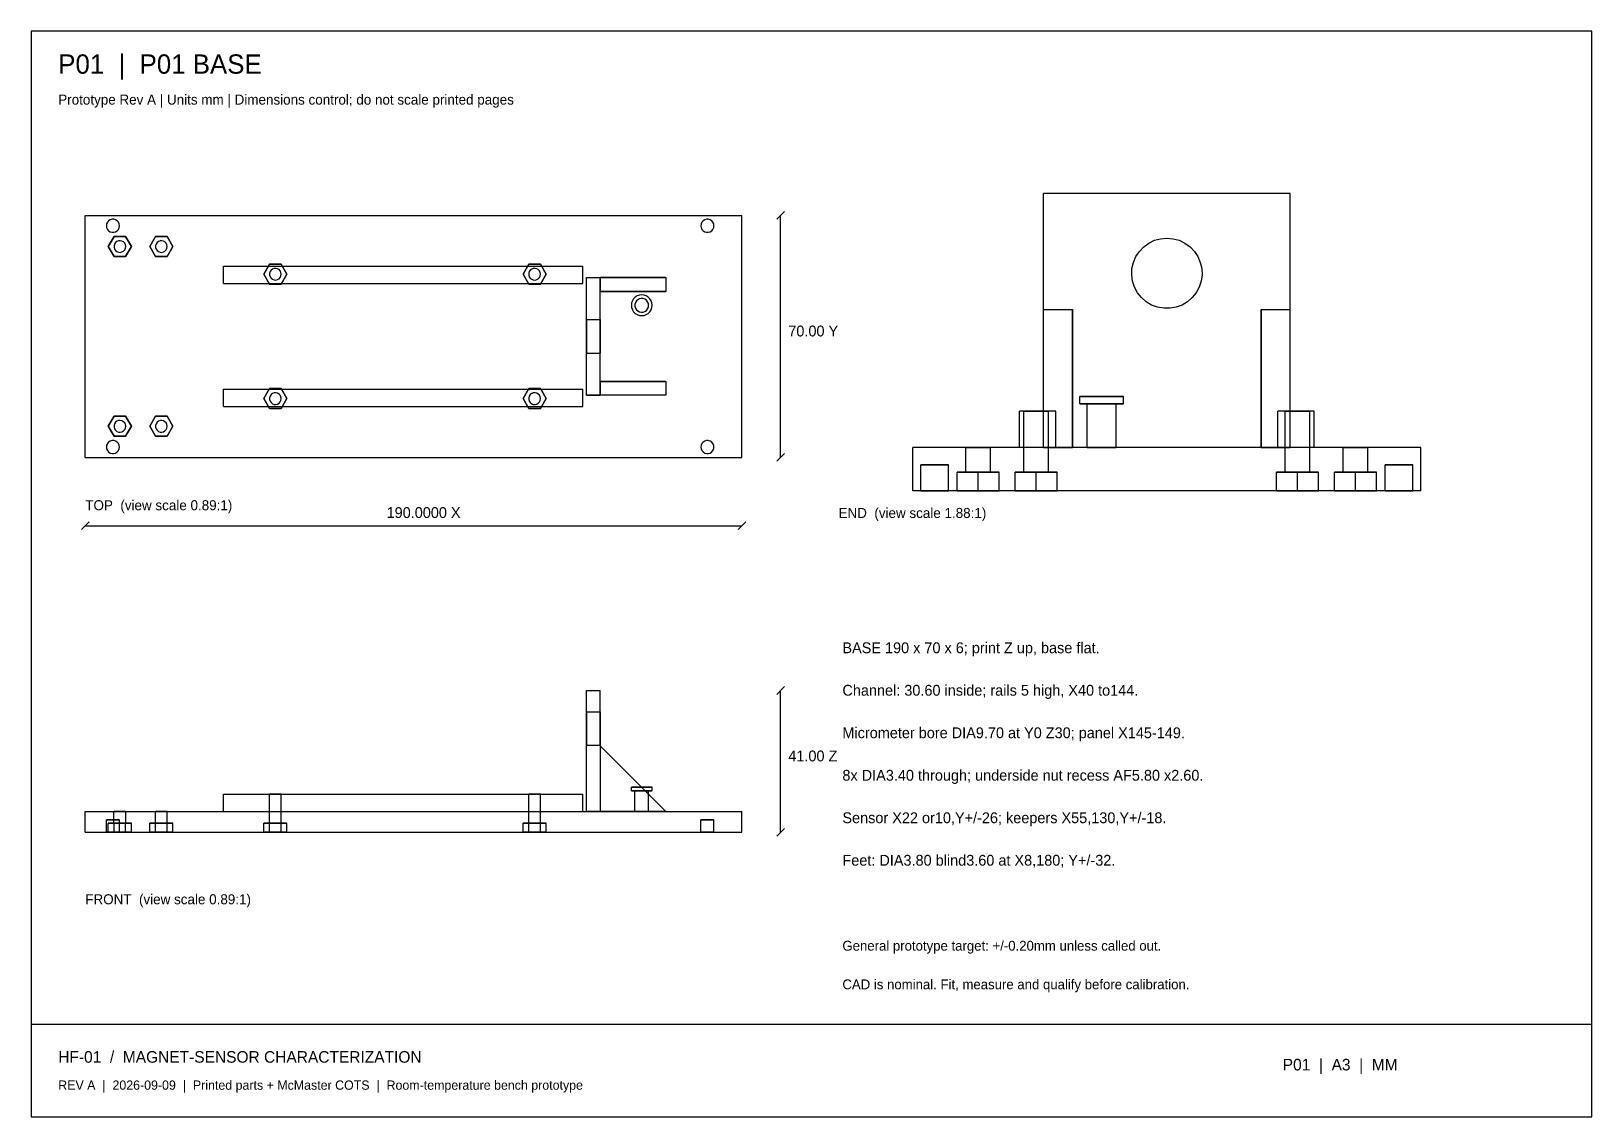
# Model space of a CAD drawing. Header units: millimetres. Extents: x 8 to 412, y 8 to 289.
import ezdxf

# ---------------------------------------------------------------- set-up
doc = ezdxf.new("R2010")
doc.units = ezdxf.units.MM
for name, color, linetype in [('DIM', 4, 'Continuous'), ('HIDDEN', 8, 'Continuous'), ('OUTLINE', 7, 'Continuous'), ('TEXT', 7, 'Continuous')]:
    doc.layers.add(name, color=color, linetype=linetype)

msp = doc.modelspace()

# ---------------------------------------------------------------- texts
at = {"layer": 'DIM'}
for s, p in [('70.00 Y', (204, 210)), ('190.0000 X', (100, 163)), ('41.00 Z', (204, 100))]:
    msp.add_text(s, height=2.8, dxfattribs=at).set_placement(p)
at = {"layer": 'TEXT'}
for s, height, p in [('P01  |  P01 BASE', 5, (15, 278)), ('Prototype Rev A | Units mm | Dimensions control; do not scale printed pages', 2.6, (15, 270)), ('TOP  (view scale 0.89:1)', 2.6, (22, 165)), ('END  (view scale 1.88:1)', 2.6, (217, 163)), ('BASE 190 x 70 x 6; print Z up, base flat.', 2.8, (218, 128)), ('Channel: 30.60 inside; rails 5 high, X40 to144.', 2.8, (218, 117)), ('Micrometer bore DIA9.70 at Y0 Z30; panel X145-149.', 2.8, (218, 106)), ('8x DIA3.40 through; underside nut recess AF5.80 x2.60.', 2.8, (218, 95)), ('Sensor X22 or10,Y+/-26; keepers X55,130,Y+/-18.', 2.8, (218, 84)), ('Feet: DIA3.80 blind3.60 at X8,180; Y+/-32.', 2.8, (218, 73)), ('FRONT  (view scale 0.89:1)', 2.6, (22, 63)), ('General prototype target: +/-0.20mm unless called out.', 2.55, (218, 51)), ('CAD is nominal. Fit, measure and qualify before calibration.', 2.55, (218, 41)), ('HF-01  /  MAGNET-SENSOR CHARACTERIZATION', 3, (15, 22)), ('P01  |  A3  |  MM', 3, (332, 20)), ('REV A  |  2026-09-09  |  Printed parts + McMaster COTS  |  Room-temperature bench prototype', 2.4, (15, 15))]:
    msp.add_text(s, height=height, dxfattribs=at).set_placement(p)

# ---------------------------------------------------------------- linework, layer by layer
at = {"layer": 'DIM'}
for points in [[(201, 240.32), (203, 242.32)], [(202, 178.68), (202, 241.32)], [(201, 177.68), (203, 179.68)], [(21, 160), (23, 162)], [(191, 160), (193, 162)], [(22, 161), (192, 161)], [(201, 117.34), (203, 119.34)], [(202, 81.66), (202, 118.34)], [(201, 80.66), (203, 82.66)]]:
    msp.add_lwpolyline(points, dxfattribs=at)
at = {"layer": 'HIDDEN'}
for points in [[(333.93, 247), (270.07, 247)], [(270.07, 216.95), (270.07, 247)], [(333.93, 216.95), (333.93, 247)], [(22, 178.68), (22, 241.32)], [(22, 241.32), (192, 241.32)], [(30.86, 238.63), (30.79, 239.11), (30.59, 239.55), (30.27, 239.92), (29.86, 240.18), (29.4, 240.31), (28.92, 240.31), (28.45, 240.18), (28.04, 239.92), (27.73, 239.55), (27.53, 239.11), (27.46, 238.63), (27.53, 238.15), (27.73, 237.71), (28.04, 237.35), (28.45, 237.09), (28.92, 236.95), (29.4, 236.95), (29.86, 237.09), (30.27, 237.35), (30.59, 237.71), (30.79, 238.15), (30.86, 238.63)], [(30.86, 238.63), (30.79, 239.11), (30.59, 239.55), (30.27, 239.92), (29.86, 240.18), (29.4, 240.31), (28.92, 240.31), (28.45, 240.18), (28.04, 239.92), (27.73, 239.55), (27.53, 239.11), (27.46, 238.63), (27.53, 238.15), (27.73, 237.71), (28.04, 237.35), (28.45, 237.09), (28.92, 236.95), (29.4, 236.95), (29.86, 237.09), (30.27, 237.35), (30.59, 237.71), (30.79, 238.15), (30.86, 238.63)], [(184.75, 238.63), (184.68, 239.11), (184.48, 239.55), (184.17, 239.92), (183.76, 240.18), (183.29, 240.31), (182.81, 240.31), (182.35, 240.18), (181.94, 239.92), (181.62, 239.55), (181.42, 239.11), (181.35, 238.63), (181.42, 238.15), (181.62, 237.71), (181.94, 237.35), (182.35, 237.09), (182.81, 236.95), (183.29, 236.95), (183.76, 237.09), (184.17, 237.35), (184.48, 237.71), (184.68, 238.15), (184.75, 238.63)], [(184.75, 238.63), (184.68, 239.11), (184.48, 239.55), (184.17, 239.92), (183.76, 240.18), (183.29, 240.31), (182.81, 240.31), (182.35, 240.18), (181.94, 239.92), (181.62, 239.55), (181.42, 239.11), (181.35, 238.63), (181.42, 238.15), (181.62, 237.71), (181.94, 237.35), (182.35, 237.09), (182.81, 236.95), (183.29, 236.95), (183.76, 237.09), (184.17, 237.35), (184.48, 237.71), (184.68, 238.15), (184.75, 238.63)], [(192, 178.68), (192, 241.32)], [(27.95, 233.26), (29.45, 235.86)], [(29.45, 235.86), (27.95, 233.26)], [(32.47, 233.26), (32.4, 233.71), (32.2, 234.12), (31.9, 234.45), (31.5, 234.68), (31.06, 234.78), (30.61, 234.75), (30.19, 234.58), (29.83, 234.3), (29.58, 233.92), (29.44, 233.49), (29.44, 233.04), (29.58, 232.6), (29.83, 232.23), (30.19, 231.95), (30.61, 231.78), (31.06, 231.75), (31.5, 231.85), (31.9, 232.07), (32.2, 232.41), (32.4, 232.81), (32.47, 233.26)], [(29.45, 235.86), (32.45, 235.86)], [(32.45, 235.86), (29.45, 235.86)], [(32.45, 235.86), (33.94, 233.26)], [(33.94, 233.26), (32.45, 235.86)], [(38.69, 233.26), (40.19, 235.86)], [(40.19, 235.86), (38.69, 233.26)], [(43.21, 233.26), (43.14, 233.71), (42.94, 234.12), (42.63, 234.45), (42.24, 234.68), (41.8, 234.78), (41.35, 234.75), (40.92, 234.58), (40.57, 234.3), (40.31, 233.92), (40.18, 233.49), (40.18, 233.04), (40.31, 232.6), (40.57, 232.23), (40.92, 231.95), (41.35, 231.78), (41.8, 231.75), (42.24, 231.85), (42.63, 232.07), (42.94, 232.41), (43.14, 232.81), (43.21, 233.26)], [(40.19, 235.86), (43.18, 235.86)], [(43.18, 235.86), (40.19, 235.86)], [(43.18, 235.86), (44.68, 233.26)], [(44.68, 233.26), (43.18, 235.86)], [(302, 235.45), (303.63, 235.3), (305.2, 234.87), (306.67, 234.16), (307.99, 233.2), (309.12, 232.02), (310.02, 230.66), (310.66, 229.16), (311.03, 227.56), (311.1, 225.93), (310.88, 224.31), (310.38, 222.76), (309.6, 221.32), (308.58, 220.05), (307.35, 218.97), (305.95, 218.13), (304.42, 217.56), (302.82, 217.27), (301.18, 217.27), (299.58, 217.56), (298.05, 218.13), (296.65, 218.97), (295.42, 220.05), (294.4, 221.32), (293.62, 222.76), (293.12, 224.31), (292.9, 225.93), (292.97, 227.56), (293.34, 229.16), (293.98, 230.66), (294.88, 232.02), (296.01, 233.2), (297.33, 234.16), (298.8, 234.87), (300.37, 235.3), (302, 235.45)], [(29.45, 230.67), (27.95, 233.26)], [(27.95, 233.26), (29.45, 230.67)], [(32.45, 230.67), (29.45, 230.67)], [(29.45, 230.67), (32.45, 230.67)], [(33.94, 233.26), (32.45, 230.67)], [(32.45, 230.67), (33.94, 233.26)], [(40.19, 230.67), (38.69, 233.26)], [(38.69, 233.26), (40.19, 230.67)], [(43.18, 230.67), (40.19, 230.67)], [(40.19, 230.67), (43.18, 230.67)], [(44.68, 233.26), (43.18, 230.67)], [(43.18, 230.67), (44.68, 233.26)], [(57.79, 223.69), (57.79, 228.16)], [(57.79, 228.16), (150.84, 228.16)], [(68.21, 226.11), (69.71, 228.7)], [(69.71, 228.7), (68.21, 226.11)], [(69.71, 228.7), (72.71, 228.7)], [(72.71, 228.7), (69.71, 228.7)], [(72.73, 226.11), (72.66, 226.55), (72.47, 226.96), (72.16, 227.29), (71.77, 227.52), (71.32, 227.62), (70.87, 227.59), (70.45, 227.42), (70.1, 227.14), (69.84, 226.77), (69.71, 226.33), (69.71, 225.88), (69.84, 225.45), (70.1, 225.07), (70.45, 224.79), (70.87, 224.62), (71.32, 224.59), (71.77, 224.69), (72.16, 224.92), (72.47, 225.25), (72.66, 225.66), (72.73, 226.11)], [(72.71, 228.7), (74.21, 226.11)], [(74.21, 226.11), (72.71, 228.7)], [(136.82, 228.7), (135.32, 226.11)], [(135.32, 226.11), (136.82, 228.7)], [(139.84, 226.11), (139.77, 226.55), (139.57, 226.96), (139.26, 227.29), (138.87, 227.52), (138.43, 227.62), (137.98, 227.59), (137.56, 227.42), (137.2, 227.14), (136.95, 226.77), (136.81, 226.33), (136.81, 225.88), (136.95, 225.45), (137.2, 225.07), (137.56, 224.79), (137.98, 224.62), (138.43, 224.59), (138.87, 224.69), (139.26, 224.92), (139.57, 225.25), (139.77, 225.66), (139.84, 226.11)], [(139.81, 228.7), (136.82, 228.7)], [(136.82, 228.7), (139.81, 228.7)], [(141.31, 226.11), (139.81, 228.7)], [(139.81, 228.7), (141.31, 226.11)], [(150.84, 223.69), (150.84, 228.16)], [(57.79, 223.69), (150.84, 223.69)], [(69.71, 223.51), (68.21, 226.11)], [(68.21, 226.11), (69.71, 223.51)], [(72.71, 223.51), (69.71, 223.51)], [(69.71, 223.51), (72.71, 223.51)], [(74.21, 226.11), (72.71, 223.51)], [(72.71, 223.51), (74.21, 226.11)], [(135.32, 226.11), (136.82, 223.51)], [(136.82, 223.51), (135.32, 226.11)], [(136.82, 223.51), (139.81, 223.51)], [(139.81, 223.51), (136.82, 223.51)], [(139.81, 223.51), (141.31, 226.11)], [(141.31, 226.11), (139.81, 223.51)], [(151.74, 194.79), (151.74, 225.21)], [(151.74, 225.21), (172.32, 225.21)], [(155.32, 225.21), (155.32, 221.63)], [(155.32, 221.63), (172.32, 221.63)], [(155.32, 198.37), (155.32, 221.63)], [(168.74, 218.05), (168.67, 218.65), (168.47, 219.22), (168.15, 219.73), (167.73, 220.15), (167.22, 220.47), (166.65, 220.67), (166.05, 220.74), (165.46, 220.67), (164.89, 220.47), (164.38, 220.15), (163.95, 219.73), (163.63, 219.22), (163.44, 218.65), (163.37, 218.05), (163.44, 217.46), (163.63, 216.89), (163.95, 216.38), (164.38, 215.95), (164.89, 215.63), (165.46, 215.44), (166.05, 215.37), (166.65, 215.44), (167.22, 215.63), (167.73, 215.95), (168.15, 216.38), (168.47, 216.89), (168.67, 217.46), (168.74, 218.05)], [(167.84, 218.05), (167.78, 218.54), (167.58, 218.98), (167.27, 219.36), (166.88, 219.64), (166.42, 219.8), (165.93, 219.84), (165.45, 219.74), (165.02, 219.51), (164.66, 219.18), (164.41, 218.77), (164.28, 218.3), (164.28, 217.81), (164.41, 217.34), (164.66, 216.92), (165.02, 216.59), (165.45, 216.37), (165.93, 216.27), (166.42, 216.3), (166.88, 216.46), (167.27, 216.74), (167.58, 217.12), (167.78, 217.57), (167.84, 218.05)], [(167.84, 218.05), (167.78, 218.54), (167.58, 218.98), (167.27, 219.36), (166.88, 219.64), (166.42, 219.8), (165.93, 219.84), (165.45, 219.74), (165.02, 219.51), (164.66, 219.18), (164.41, 218.77), (164.28, 218.3), (164.28, 217.81), (164.41, 217.34), (164.66, 216.92), (165.02, 216.59), (165.45, 216.37), (165.93, 216.27), (166.42, 216.3), (166.88, 216.46), (167.27, 216.74), (167.58, 217.12), (167.78, 217.57), (167.84, 218.05)], [(151.74, 205.66), (151.74, 205.77), (151.74, 206.09), (151.74, 206.61), (151.74, 207.29), (151.74, 208.12), (151.74, 209.03), (151.74, 210), (151.74, 210.97), (151.74, 211.88), (151.74, 212.71), (151.74, 213.39), (151.74, 213.91), (151.74, 214.23), (151.74, 214.34)], [(151.74, 214.34), (151.74, 214.31), (151.74, 214.23), (151.74, 214.1), (151.74, 213.91), (151.74, 213.67), (151.74, 213.39), (151.74, 213.07), (151.74, 212.71), (151.74, 212.31), (151.74, 211.88), (151.74, 211.43), (151.74, 210.97), (151.74, 210.49), (151.74, 210)], [(151.74, 214.34), (155.32, 214.34)], [(155.32, 205.66), (155.32, 205.77), (155.32, 206.09), (155.32, 206.61), (155.32, 207.29), (155.32, 208.12), (155.32, 209.03), (155.32, 210), (155.32, 210.97), (155.32, 211.88), (155.32, 212.71), (155.32, 213.39), (155.32, 213.91), (155.32, 214.23), (155.32, 214.34)], [(155.32, 214.34), (155.32, 214.31), (155.32, 214.23), (155.32, 214.1), (155.32, 213.91), (155.32, 213.67), (155.32, 213.39), (155.32, 213.07), (155.32, 212.71), (155.32, 212.31), (155.32, 211.88), (155.32, 211.43), (155.32, 210.97), (155.32, 210.49), (155.32, 210)], [(270.07, 216.95), (277.59, 216.95)], [(270.07, 181.27), (270.07, 216.95)], [(277.59, 216.95), (277.59, 181.27)], [(277.59, 181.27), (277.59, 216.95)], [(326.41, 216.95), (333.93, 216.95)], [(326.41, 181.27), (326.41, 216.95)], [(326.41, 216.95), (326.41, 181.27)], [(333.93, 181.27), (333.93, 216.95)], [(151.74, 210), (151.74, 209.51), (151.74, 209.03), (151.74, 208.57), (151.74, 208.12), (151.74, 207.69), (151.74, 207.29), (151.74, 206.93), (151.74, 206.61), (151.74, 206.33), (151.74, 206.09), (151.74, 205.9), (151.74, 205.77), (151.74, 205.69), (151.74, 205.66)], [(155.32, 210), (155.32, 209.51), (155.32, 209.03), (155.32, 208.57), (155.32, 208.12), (155.32, 207.69), (155.32, 207.29), (155.32, 206.93), (155.32, 206.61), (155.32, 206.33), (155.32, 206.09), (155.32, 205.9), (155.32, 205.77), (155.32, 205.69), (155.32, 205.66)], [(151.74, 205.66), (155.32, 205.66)], [(155.32, 198.37), (172.32, 198.37)], [(155.32, 198.37), (155.32, 194.79)], [(57.79, 191.84), (57.79, 196.31)], [(57.79, 196.31), (150.84, 196.31)], [(68.21, 193.89), (69.71, 196.49)], [(69.71, 196.49), (68.21, 193.89)], [(69.71, 196.49), (72.71, 196.49)], [(72.71, 196.49), (69.71, 196.49)], [(72.73, 193.89), (72.66, 194.34), (72.47, 194.75), (72.16, 195.08), (71.77, 195.31), (71.32, 195.41), (70.87, 195.38), (70.45, 195.21), (70.1, 194.93), (69.84, 194.55), (69.71, 194.12), (69.71, 193.67), (69.84, 193.23), (70.1, 192.86), (70.45, 192.58), (70.87, 192.41), (71.32, 192.38), (71.77, 192.48), (72.16, 192.71), (72.47, 193.04), (72.66, 193.45), (72.73, 193.89)], [(72.71, 196.49), (74.21, 193.89)], [(74.21, 193.89), (72.71, 196.49)], [(135.32, 193.89), (136.82, 196.49)], [(136.82, 196.49), (135.32, 193.89)], [(139.84, 193.89), (139.77, 194.34), (139.57, 194.75), (139.26, 195.08), (138.87, 195.31), (138.43, 195.41), (137.98, 195.38), (137.56, 195.21), (137.2, 194.93), (136.95, 194.55), (136.81, 194.12), (136.81, 193.67), (136.95, 193.23), (137.2, 192.86), (137.56, 192.58), (137.98, 192.41), (138.43, 192.38), (138.87, 192.48), (139.26, 192.71), (139.57, 193.04), (139.77, 193.45), (139.84, 193.89)], [(136.82, 196.49), (139.81, 196.49)], [(139.81, 196.49), (136.82, 196.49)], [(139.81, 196.49), (141.31, 193.89)], [(141.31, 193.89), (139.81, 196.49)], [(150.84, 191.84), (150.84, 196.31)], [(172.32, 194.79), (151.74, 194.79)], [(285.1, 194.41), (284.47, 194.41), (283.84, 194.41), (283.24, 194.41), (282.65, 194.41), (282.1, 194.41), (281.58, 194.41), (281.11, 194.41), (280.69, 194.41), (280.33, 194.41), (280.02, 194.41), (279.78, 194.41), (279.6, 194.41), (279.5, 194.41), (279.46, 194.41)], [(279.46, 194.41), (279.6, 194.41), (280.02, 194.41), (280.69, 194.41), (281.58, 194.41), (282.65, 194.41), (283.84, 194.41), (285.1, 194.41), (286.35, 194.41), (287.54, 194.41), (288.61, 194.41), (289.5, 194.41), (290.17, 194.41), (290.59, 194.41), (290.73, 194.41)], [(279.46, 192.54), (279.46, 194.41)], [(290.73, 194.41), (290.7, 194.41), (290.59, 194.41), (290.42, 194.41), (290.17, 194.41), (289.87, 194.41), (289.5, 194.41), (289.08, 194.41), (288.61, 194.41), (288.1, 194.41), (287.54, 194.41), (286.96, 194.41), (286.35, 194.41), (285.73, 194.41), (285.1, 194.41)], [(290.73, 192.54), (290.73, 194.41)], [(57.79, 191.84), (150.84, 191.84)], [(69.71, 191.3), (68.21, 193.89)], [(68.21, 193.89), (69.71, 191.3)], [(72.71, 191.3), (69.71, 191.3)], [(69.71, 191.3), (72.71, 191.3)], [(74.21, 193.89), (72.71, 191.3)], [(72.71, 191.3), (74.21, 193.89)], [(136.82, 191.3), (135.32, 193.89)], [(135.32, 193.89), (136.82, 191.3)], [(139.81, 191.3), (136.82, 191.3)], [(136.82, 191.3), (139.81, 191.3)], [(141.31, 193.89), (139.81, 191.3)], [(139.81, 191.3), (141.31, 193.89)], [(273.27, 190.66), (263.88, 190.66)], [(263.88, 181.27), (263.88, 190.66)], [(268.2, 190.66), (267.84, 190.66), (267.48, 190.66), (267.14, 190.66), (266.81, 190.66), (266.5, 190.66), (266.2, 190.66), (265.94, 190.66), (265.7, 190.66), (265.49, 190.66), (265.32, 190.66), (265.18, 190.66), (265.08, 190.66), (265.02, 190.66), (265, 190.66)], [(265, 190.66), (265.08, 190.66), (265.32, 190.66), (265.7, 190.66), (266.2, 190.66), (266.81, 190.66), (267.48, 190.66), (268.2, 190.66), (268.91, 190.66), (269.58, 190.66), (270.19, 190.66), (270.69, 190.66), (271.07, 190.66), (271.31, 190.66), (271.39, 190.66)], [(268.2, 190.66), (267.84, 190.66), (267.48, 190.66), (267.14, 190.66), (266.81, 190.66), (266.5, 190.66), (266.2, 190.66), (265.94, 190.66), (265.7, 190.66), (265.49, 190.66), (265.32, 190.66), (265.18, 190.66), (265.08, 190.66), (265.02, 190.66), (265, 190.66)], [(265, 190.66), (265.08, 190.66), (265.32, 190.66), (265.7, 190.66), (266.2, 190.66), (266.81, 190.66), (267.48, 190.66), (268.2, 190.66), (268.91, 190.66), (269.58, 190.66), (270.19, 190.66), (270.69, 190.66), (271.07, 190.66), (271.31, 190.66), (271.39, 190.66)], [(265, 174.88), (265, 190.66)], [(265, 174.88), (265, 190.66)], [(271.39, 190.66), (271.37, 190.66), (271.31, 190.66), (271.21, 190.66), (271.07, 190.66), (270.9, 190.66), (270.69, 190.66), (270.45, 190.66), (270.19, 190.66), (269.89, 190.66), (269.58, 190.66), (269.25, 190.66), (268.91, 190.66), (268.55, 190.66), (268.2, 190.66)], [(271.39, 190.66), (271.37, 190.66), (271.31, 190.66), (271.21, 190.66), (271.07, 190.66), (270.9, 190.66), (270.69, 190.66), (270.45, 190.66), (270.19, 190.66), (269.89, 190.66), (269.58, 190.66), (269.25, 190.66), (268.91, 190.66), (268.55, 190.66), (268.2, 190.66)], [(270.07, 181.27), (270.07, 190.66)], [(271.39, 174.88), (271.39, 190.66)], [(271.39, 174.88), (271.39, 190.66)], [(273.27, 181.27), (273.27, 190.66)], [(285.1, 192.54), (284.47, 192.54), (283.84, 192.54), (283.24, 192.54), (282.65, 192.54), (282.1, 192.54), (281.58, 192.54), (281.11, 192.54), (280.69, 192.54), (280.33, 192.54), (280.02, 192.54), (279.78, 192.54), (279.6, 192.54), (279.5, 192.54), (279.46, 192.54)], [(279.46, 192.54), (279.6, 192.54), (280.02, 192.54), (280.69, 192.54), (281.58, 192.54), (282.65, 192.54), (283.84, 192.54), (285.1, 192.54), (286.35, 192.54), (287.54, 192.54), (288.61, 192.54), (289.5, 192.54), (290.17, 192.54), (290.59, 192.54), (290.73, 192.54)], [(285.1, 192.54), (284.68, 192.54), (284.26, 192.54), (283.86, 192.54), (283.47, 192.54), (283.1, 192.54), (282.76, 192.54), (282.44, 192.54), (282.16, 192.54), (281.92, 192.54), (281.71, 192.54), (281.55, 192.54), (281.44, 192.54), (281.37, 192.54), (281.34, 192.54)], [(281.34, 192.54), (281.44, 192.54), (281.71, 192.54), (282.16, 192.54), (282.76, 192.54), (283.47, 192.54), (284.26, 192.54), (285.1, 192.54), (285.93, 192.54), (286.73, 192.54), (287.44, 192.54), (288.03, 192.54), (288.48, 192.54), (288.76, 192.54), (288.85, 192.54)], [(281.34, 181.27), (281.34, 192.54)], [(290.73, 192.54), (290.7, 192.54), (290.59, 192.54), (290.42, 192.54), (290.17, 192.54), (289.87, 192.54), (289.5, 192.54), (289.08, 192.54), (288.61, 192.54), (288.1, 192.54), (287.54, 192.54), (286.96, 192.54), (286.35, 192.54), (285.73, 192.54), (285.1, 192.54)], [(288.85, 192.54), (288.83, 192.54), (288.76, 192.54), (288.64, 192.54), (288.48, 192.54), (288.28, 192.54), (288.03, 192.54), (287.75, 192.54), (287.44, 192.54), (287.1, 192.54), (286.73, 192.54), (286.34, 192.54), (285.93, 192.54), (285.52, 192.54), (285.1, 192.54)], [(288.85, 181.27), (288.85, 192.54)], [(340.12, 190.66), (330.73, 190.66)], [(330.73, 181.27), (330.73, 190.66)], [(335.8, 190.66), (335.45, 190.66), (335.09, 190.66), (334.75, 190.66), (334.42, 190.66), (334.11, 190.66), (333.81, 190.66), (333.55, 190.66), (333.31, 190.66), (333.1, 190.66), (332.93, 190.66), (332.79, 190.66), (332.69, 190.66), (332.63, 190.66), (332.61, 190.66)], [(332.61, 190.66), (332.69, 190.66), (332.93, 190.66), (333.31, 190.66), (333.81, 190.66), (334.42, 190.66), (335.09, 190.66), (335.8, 190.66), (336.52, 190.66), (337.19, 190.66), (337.8, 190.66), (338.3, 190.66), (338.68, 190.66), (338.92, 190.66), (339, 190.66)], [(335.8, 190.66), (335.45, 190.66), (335.09, 190.66), (334.75, 190.66), (334.42, 190.66), (334.11, 190.66), (333.81, 190.66), (333.55, 190.66), (333.31, 190.66), (333.1, 190.66), (332.93, 190.66), (332.79, 190.66), (332.69, 190.66), (332.63, 190.66), (332.61, 190.66)], [(332.61, 190.66), (332.69, 190.66), (332.93, 190.66), (333.31, 190.66), (333.81, 190.66), (334.42, 190.66), (335.09, 190.66), (335.8, 190.66), (336.52, 190.66), (337.19, 190.66), (337.8, 190.66), (338.3, 190.66), (338.68, 190.66), (338.92, 190.66), (339, 190.66)], [(332.61, 174.88), (332.61, 190.66)], [(332.61, 174.88), (332.61, 190.66)], [(333.93, 181.27), (333.93, 190.66)], [(339, 190.66), (338.98, 190.66), (338.92, 190.66), (338.82, 190.66), (338.68, 190.66), (338.51, 190.66), (338.3, 190.66), (338.06, 190.66), (337.8, 190.66), (337.5, 190.66), (337.19, 190.66), (336.86, 190.66), (336.52, 190.66), (336.16, 190.66), (335.8, 190.66)], [(339, 190.66), (338.98, 190.66), (338.92, 190.66), (338.82, 190.66), (338.68, 190.66), (338.51, 190.66), (338.3, 190.66), (338.06, 190.66), (337.8, 190.66), (337.5, 190.66), (337.19, 190.66), (336.86, 190.66), (336.52, 190.66), (336.16, 190.66), (335.8, 190.66)], [(339, 174.88), (339, 190.66)], [(339, 174.88), (339, 190.66)], [(340.12, 181.27), (340.12, 190.66)], [(27.95, 186.74), (29.45, 189.33)], [(29.45, 189.33), (27.95, 186.74)], [(29.45, 184.14), (27.95, 186.74)], [(27.95, 186.74), (29.45, 184.14)], [(32.47, 186.74), (32.4, 187.19), (32.2, 187.59), (31.9, 187.93), (31.5, 188.15), (31.06, 188.25), (30.61, 188.22), (30.19, 188.05), (29.83, 187.77), (29.58, 187.4), (29.44, 186.96), (29.44, 186.51), (29.58, 186.08), (29.83, 185.7), (30.19, 185.42), (30.61, 185.25), (31.06, 185.22), (31.5, 185.32), (31.9, 185.55), (32.2, 185.88), (32.4, 186.29), (32.47, 186.74)], [(29.45, 189.33), (32.45, 189.33)], [(32.45, 189.33), (29.45, 189.33)], [(32.45, 189.33), (33.94, 186.74)], [(33.94, 186.74), (32.45, 189.33)], [(33.94, 186.74), (32.45, 184.14)], [(32.45, 184.14), (33.94, 186.74)], [(38.69, 186.74), (40.19, 189.33)], [(40.19, 189.33), (38.69, 186.74)], [(40.19, 184.14), (38.69, 186.74)], [(38.69, 186.74), (40.19, 184.14)], [(43.21, 186.74), (43.14, 187.19), (42.94, 187.59), (42.63, 187.93), (42.24, 188.15), (41.8, 188.25), (41.35, 188.22), (40.92, 188.05), (40.57, 187.77), (40.31, 187.4), (40.18, 186.96), (40.18, 186.51), (40.31, 186.08), (40.57, 185.7), (40.92, 185.42), (41.35, 185.25), (41.8, 185.22), (42.24, 185.32), (42.63, 185.55), (42.94, 185.88), (43.14, 186.29), (43.21, 186.74)], [(40.19, 189.33), (43.18, 189.33)], [(43.18, 189.33), (40.19, 189.33)], [(43.18, 189.33), (44.68, 186.74)], [(44.68, 186.74), (43.18, 189.33)], [(44.68, 186.74), (43.18, 184.14)], [(43.18, 184.14), (44.68, 186.74)], [(30.86, 181.37), (30.79, 181.85), (30.59, 182.29), (30.27, 182.65), (29.86, 182.91), (29.4, 183.05), (28.92, 183.05), (28.45, 182.91), (28.04, 182.65), (27.73, 182.29), (27.53, 181.85), (27.46, 181.37), (27.53, 180.89), (27.73, 180.45), (28.04, 180.08), (28.45, 179.82), (28.92, 179.69), (29.4, 179.69), (29.86, 179.82), (30.27, 180.08), (30.59, 180.45), (30.79, 180.89), (30.86, 181.37)], [(30.86, 181.37), (30.79, 181.85), (30.59, 182.29), (30.27, 182.65), (29.86, 182.91), (29.4, 183.05), (28.92, 183.05), (28.45, 182.91), (28.04, 182.65), (27.73, 182.29), (27.53, 181.85), (27.46, 181.37), (27.53, 180.89), (27.73, 180.45), (28.04, 180.08), (28.45, 179.82), (28.92, 179.69), (29.4, 179.69), (29.86, 179.82), (30.27, 180.08), (30.59, 180.45), (30.79, 180.89), (30.86, 181.37)], [(32.45, 184.14), (29.45, 184.14)], [(29.45, 184.14), (32.45, 184.14)], [(43.18, 184.14), (40.19, 184.14)], [(40.19, 184.14), (43.18, 184.14)], [(184.75, 181.37), (184.68, 181.85), (184.48, 182.29), (184.17, 182.65), (183.76, 182.91), (183.29, 183.05), (182.81, 183.05), (182.35, 182.91), (181.94, 182.65), (181.62, 182.29), (181.42, 181.85), (181.35, 181.37), (181.42, 180.89), (181.62, 180.45), (181.94, 180.08), (182.35, 179.82), (182.81, 179.69), (183.29, 179.69), (183.76, 179.82), (184.17, 180.08), (184.48, 180.45), (184.68, 180.89), (184.75, 181.37)], [(184.75, 181.37), (184.68, 181.85), (184.48, 182.29), (184.17, 182.65), (183.76, 182.91), (183.29, 183.05), (182.81, 183.05), (182.35, 182.91), (181.94, 182.65), (181.62, 182.29), (181.42, 181.85), (181.35, 181.37), (181.42, 180.89), (181.62, 180.45), (181.94, 180.08), (182.35, 179.82), (182.81, 179.69), (183.29, 179.69), (183.76, 179.82), (184.17, 180.08), (184.48, 180.45), (184.68, 180.89), (184.75, 181.37)], [(22, 178.68), (192, 178.68)], [(367.73, 181.27), (236.27, 181.27)], [(236.27, 170), (236.27, 181.27)], [(253.17, 181.27), (252.81, 181.27), (252.46, 181.27), (252.12, 181.27), (251.79, 181.27), (251.47, 181.27), (251.18, 181.27), (250.91, 181.27), (250.67, 181.27), (250.47, 181.27), (250.29, 181.27), (250.16, 181.27), (250.06, 181.27), (250, 181.27), (249.98, 181.27)], [(249.98, 181.27), (250.06, 181.27), (250.29, 181.27), (250.67, 181.27), (251.18, 181.27), (251.79, 181.27), (252.46, 181.27), (253.17, 181.27), (253.88, 181.27), (254.56, 181.27), (255.16, 181.27), (255.67, 181.27), (256.05, 181.27), (256.28, 181.27), (256.36, 181.27)], [(253.17, 181.27), (252.81, 181.27), (252.46, 181.27), (252.12, 181.27), (251.79, 181.27), (251.47, 181.27), (251.18, 181.27), (250.91, 181.27), (250.67, 181.27), (250.47, 181.27), (250.29, 181.27), (250.16, 181.27), (250.06, 181.27), (250, 181.27), (249.98, 181.27)], [(249.98, 181.27), (250.06, 181.27), (250.29, 181.27), (250.67, 181.27), (251.18, 181.27), (251.79, 181.27), (252.46, 181.27), (253.17, 181.27), (253.88, 181.27), (254.56, 181.27), (255.16, 181.27), (255.67, 181.27), (256.05, 181.27), (256.28, 181.27), (256.36, 181.27)], [(249.98, 174.88), (249.98, 181.27)], [(249.98, 174.88), (249.98, 181.27)], [(256.36, 181.27), (256.34, 181.27), (256.28, 181.27), (256.18, 181.27), (256.05, 181.27), (255.87, 181.27), (255.67, 181.27), (255.43, 181.27), (255.16, 181.27), (254.87, 181.27), (254.56, 181.27), (254.23, 181.27), (253.88, 181.27), (253.53, 181.27), (253.17, 181.27)], [(256.36, 181.27), (256.34, 181.27), (256.28, 181.27), (256.18, 181.27), (256.05, 181.27), (255.87, 181.27), (255.67, 181.27), (255.43, 181.27), (255.16, 181.27), (254.87, 181.27), (254.56, 181.27), (254.23, 181.27), (253.88, 181.27), (253.53, 181.27), (253.17, 181.27)], [(256.36, 174.88), (256.36, 181.27)], [(256.36, 174.88), (256.36, 181.27)], [(273.27, 181.27), (263.88, 181.27)], [(273.27, 181.27), (263.88, 181.27)], [(333.93, 181.27), (270.07, 181.27)], [(270.07, 181.27), (277.59, 181.27)], [(326.41, 181.27), (277.59, 181.27)], [(285.1, 181.27), (284.68, 181.27), (284.26, 181.27), (283.86, 181.27), (283.47, 181.27), (283.1, 181.27), (282.76, 181.27), (282.44, 181.27), (282.16, 181.27), (281.92, 181.27), (281.71, 181.27), (281.55, 181.27), (281.44, 181.27), (281.37, 181.27), (281.34, 181.27)], [(281.34, 181.27), (281.44, 181.27), (281.71, 181.27), (282.16, 181.27), (282.76, 181.27), (283.47, 181.27), (284.26, 181.27), (285.1, 181.27), (285.93, 181.27), (286.73, 181.27), (287.44, 181.27), (288.03, 181.27), (288.48, 181.27), (288.76, 181.27), (288.85, 181.27)], [(288.85, 181.27), (288.83, 181.27), (288.76, 181.27), (288.64, 181.27), (288.48, 181.27), (288.28, 181.27), (288.03, 181.27), (287.75, 181.27), (287.44, 181.27), (287.1, 181.27), (286.73, 181.27), (286.34, 181.27), (285.93, 181.27), (285.52, 181.27), (285.1, 181.27)], [(326.41, 181.27), (333.93, 181.27)], [(340.12, 181.27), (330.73, 181.27)], [(340.12, 181.27), (330.73, 181.27)], [(350.83, 181.27), (350.47, 181.27), (350.12, 181.27), (349.77, 181.27), (349.44, 181.27), (349.13, 181.27), (348.84, 181.27), (348.57, 181.27), (348.33, 181.27), (348.13, 181.27), (347.95, 181.27), (347.82, 181.27), (347.72, 181.27), (347.66, 181.27), (347.64, 181.27)], [(347.64, 181.27), (347.72, 181.27), (347.95, 181.27), (348.33, 181.27), (348.84, 181.27), (349.44, 181.27), (350.12, 181.27), (350.83, 181.27), (351.54, 181.27), (352.21, 181.27), (352.82, 181.27), (353.33, 181.27), (353.71, 181.27), (353.94, 181.27), (354.02, 181.27)], [(350.83, 181.27), (350.47, 181.27), (350.12, 181.27), (349.77, 181.27), (349.44, 181.27), (349.13, 181.27), (348.84, 181.27), (348.57, 181.27), (348.33, 181.27), (348.13, 181.27), (347.95, 181.27), (347.82, 181.27), (347.72, 181.27), (347.66, 181.27), (347.64, 181.27)], [(347.64, 181.27), (347.72, 181.27), (347.95, 181.27), (348.33, 181.27), (348.84, 181.27), (349.44, 181.27), (350.12, 181.27), (350.83, 181.27), (351.54, 181.27), (352.21, 181.27), (352.82, 181.27), (353.33, 181.27), (353.71, 181.27), (353.94, 181.27), (354.02, 181.27)], [(347.64, 174.88), (347.64, 181.27)], [(347.64, 174.88), (347.64, 181.27)], [(354.02, 181.27), (354, 181.27), (353.94, 181.27), (353.84, 181.27), (353.71, 181.27), (353.53, 181.27), (353.33, 181.27), (353.09, 181.27), (352.82, 181.27), (352.53, 181.27), (352.21, 181.27), (351.88, 181.27), (351.54, 181.27), (351.19, 181.27), (350.83, 181.27)], [(354.02, 181.27), (354, 181.27), (353.94, 181.27), (353.84, 181.27), (353.71, 181.27), (353.53, 181.27), (353.33, 181.27), (353.09, 181.27), (352.82, 181.27), (352.53, 181.27), (352.21, 181.27), (351.88, 181.27), (351.54, 181.27), (351.19, 181.27), (350.83, 181.27)], [(354.02, 174.88), (354.02, 181.27)], [(354.02, 174.88), (354.02, 181.27)], [(367.73, 170), (367.73, 181.27)], [(241.9, 176.76), (241.5, 176.76), (241.11, 176.76), (240.72, 176.76), (240.35, 176.76), (240, 176.76), (239.68, 176.76), (239.38, 176.76), (239.11, 176.76), (238.88, 176.76), (238.69, 176.76), (238.53, 176.76), (238.42, 176.76), (238.36, 176.76), (238.33, 176.76)], [(238.33, 176.76), (238.42, 176.76), (238.69, 176.76), (239.11, 176.76), (239.68, 176.76), (240.35, 176.76), (241.11, 176.76), (241.9, 176.76), (242.7, 176.76), (243.45, 176.76), (244.13, 176.76), (244.69, 176.76), (245.12, 176.76), (245.38, 176.76), (245.47, 176.76)], [(241.9, 176.76), (241.5, 176.76), (241.11, 176.76), (240.72, 176.76), (240.35, 176.76), (240, 176.76), (239.68, 176.76), (239.38, 176.76), (239.11, 176.76), (238.88, 176.76), (238.69, 176.76), (238.53, 176.76), (238.42, 176.76), (238.36, 176.76), (238.33, 176.76)], [(238.33, 176.76), (238.42, 176.76), (238.69, 176.76), (239.11, 176.76), (239.68, 176.76), (240.35, 176.76), (241.11, 176.76), (241.9, 176.76), (242.7, 176.76), (243.45, 176.76), (244.13, 176.76), (244.69, 176.76), (245.12, 176.76), (245.38, 176.76), (245.47, 176.76)], [(238.33, 170), (238.33, 176.76)], [(238.33, 170), (238.33, 176.76)], [(245.47, 176.76), (245.45, 176.76), (245.38, 176.76), (245.27, 176.76), (245.12, 176.76), (244.92, 176.76), (244.69, 176.76), (244.43, 176.76), (244.13, 176.76), (243.8, 176.76), (243.45, 176.76), (243.08, 176.76), (242.7, 176.76), (242.3, 176.76), (241.9, 176.76)], [(245.47, 176.76), (245.45, 176.76), (245.38, 176.76), (245.27, 176.76), (245.12, 176.76), (244.92, 176.76), (244.69, 176.76), (244.43, 176.76), (244.13, 176.76), (243.8, 176.76), (243.45, 176.76), (243.08, 176.76), (242.7, 176.76), (242.3, 176.76), (241.9, 176.76)], [(245.47, 170), (245.47, 176.76)], [(245.47, 170), (245.47, 176.76)], [(253.17, 174.88), (247.72, 174.88)], [(247.72, 174.88), (253.17, 174.88)], [(247.72, 170), (247.72, 174.88)], [(247.72, 170), (247.72, 174.88)], [(253.17, 174.88), (247.72, 174.88)], [(247.72, 174.88), (253.17, 174.88)], [(247.72, 170), (247.72, 174.88)], [(247.72, 170), (247.72, 174.88)], [(253.17, 174.88), (252.81, 174.88), (252.46, 174.88), (252.12, 174.88), (251.79, 174.88), (251.47, 174.88), (251.18, 174.88), (250.91, 174.88), (250.67, 174.88), (250.47, 174.88), (250.29, 174.88), (250.16, 174.88), (250.06, 174.88), (250, 174.88), (249.98, 174.88)], [(249.98, 174.88), (250.06, 174.88), (250.29, 174.88), (250.67, 174.88), (251.18, 174.88), (251.79, 174.88), (252.46, 174.88), (253.17, 174.88), (253.88, 174.88), (254.56, 174.88), (255.16, 174.88), (255.67, 174.88), (256.05, 174.88), (256.28, 174.88), (256.36, 174.88)], [(253.17, 174.88), (252.81, 174.88), (252.46, 174.88), (252.12, 174.88), (251.79, 174.88), (251.47, 174.88), (251.18, 174.88), (250.91, 174.88), (250.67, 174.88), (250.47, 174.88), (250.29, 174.88), (250.16, 174.88), (250.06, 174.88), (250, 174.88), (249.98, 174.88)], [(249.98, 174.88), (250.06, 174.88), (250.29, 174.88), (250.67, 174.88), (251.18, 174.88), (251.79, 174.88), (252.46, 174.88), (253.17, 174.88), (253.88, 174.88), (254.56, 174.88), (255.16, 174.88), (255.67, 174.88), (256.05, 174.88), (256.28, 174.88), (256.36, 174.88)], [(258.62, 174.88), (253.17, 174.88)], [(253.17, 174.88), (258.62, 174.88)], [(256.36, 174.88), (256.34, 174.88), (256.28, 174.88), (256.18, 174.88), (256.05, 174.88), (255.87, 174.88), (255.67, 174.88), (255.43, 174.88), (255.16, 174.88), (254.87, 174.88), (254.56, 174.88), (254.23, 174.88), (253.88, 174.88), (253.53, 174.88), (253.17, 174.88)], [(253.17, 170), (253.17, 174.88)], [(253.17, 170), (253.17, 174.88)], [(258.62, 174.88), (253.17, 174.88)], [(253.17, 174.88), (258.62, 174.88)], [(256.36, 174.88), (256.34, 174.88), (256.28, 174.88), (256.18, 174.88), (256.05, 174.88), (255.87, 174.88), (255.67, 174.88), (255.43, 174.88), (255.16, 174.88), (254.87, 174.88), (254.56, 174.88), (254.23, 174.88), (253.88, 174.88), (253.53, 174.88), (253.17, 174.88)], [(253.17, 170), (253.17, 174.88)], [(253.17, 170), (253.17, 174.88)], [(258.62, 170), (258.62, 174.88)], [(258.62, 170), (258.62, 174.88)], [(258.62, 170), (258.62, 174.88)], [(258.62, 170), (258.62, 174.88)], [(268.2, 174.88), (262.75, 174.88)], [(262.75, 174.88), (268.2, 174.88)], [(268.2, 174.88), (262.75, 174.88)], [(262.75, 174.88), (268.2, 174.88)], [(262.75, 170), (262.75, 174.88)], [(262.75, 170), (262.75, 174.88)], [(262.75, 170), (262.75, 174.88)], [(262.75, 170), (262.75, 174.88)], [(268.2, 174.88), (267.84, 174.88), (267.48, 174.88), (267.14, 174.88), (266.81, 174.88), (266.5, 174.88), (266.2, 174.88), (265.94, 174.88), (265.7, 174.88), (265.49, 174.88), (265.32, 174.88), (265.18, 174.88), (265.08, 174.88), (265.02, 174.88), (265, 174.88)], [(265, 174.88), (265.08, 174.88), (265.32, 174.88), (265.7, 174.88), (266.2, 174.88), (266.81, 174.88), (267.48, 174.88), (268.2, 174.88), (268.91, 174.88), (269.58, 174.88), (270.19, 174.88), (270.69, 174.88), (271.07, 174.88), (271.31, 174.88), (271.39, 174.88)], [(268.2, 174.88), (267.84, 174.88), (267.48, 174.88), (267.14, 174.88), (266.81, 174.88), (266.5, 174.88), (266.2, 174.88), (265.94, 174.88), (265.7, 174.88), (265.49, 174.88), (265.32, 174.88), (265.18, 174.88), (265.08, 174.88), (265.02, 174.88), (265, 174.88)], [(265, 174.88), (265.08, 174.88), (265.32, 174.88), (265.7, 174.88), (266.2, 174.88), (266.81, 174.88), (267.48, 174.88), (268.2, 174.88), (268.91, 174.88), (269.58, 174.88), (270.19, 174.88), (270.69, 174.88), (271.07, 174.88), (271.31, 174.88), (271.39, 174.88)], [(271.39, 174.88), (271.37, 174.88), (271.31, 174.88), (271.21, 174.88), (271.07, 174.88), (270.9, 174.88), (270.69, 174.88), (270.45, 174.88), (270.19, 174.88), (269.89, 174.88), (269.58, 174.88), (269.25, 174.88), (268.91, 174.88), (268.55, 174.88), (268.2, 174.88)], [(273.64, 174.88), (268.2, 174.88)], [(268.2, 174.88), (273.64, 174.88)], [(268.2, 170), (268.2, 174.88)], [(273.64, 174.88), (268.2, 174.88)], [(268.2, 174.88), (273.64, 174.88)], [(271.39, 174.88), (271.37, 174.88), (271.31, 174.88), (271.21, 174.88), (271.07, 174.88), (270.9, 174.88), (270.69, 174.88), (270.45, 174.88), (270.19, 174.88), (269.89, 174.88), (269.58, 174.88), (269.25, 174.88), (268.91, 174.88), (268.55, 174.88), (268.2, 174.88)], [(268.2, 170), (268.2, 174.88)], [(268.2, 170), (268.2, 174.88)], [(268.2, 170), (268.2, 174.88)], [(273.64, 170), (273.64, 174.88)], [(273.64, 170), (273.64, 174.88)], [(273.64, 170), (273.64, 174.88)], [(273.64, 170), (273.64, 174.88)], [(335.8, 174.88), (330.36, 174.88)], [(330.36, 174.88), (335.8, 174.88)], [(335.8, 174.88), (330.36, 174.88)], [(330.36, 174.88), (335.8, 174.88)], [(330.36, 170), (330.36, 174.88)], [(330.36, 170), (330.36, 174.88)], [(330.36, 170), (330.36, 174.88)], [(330.36, 170), (330.36, 174.88)], [(335.8, 174.88), (335.45, 174.88), (335.09, 174.88), (334.75, 174.88), (334.42, 174.88), (334.11, 174.88), (333.81, 174.88), (333.55, 174.88), (333.31, 174.88), (333.1, 174.88), (332.93, 174.88), (332.79, 174.88), (332.69, 174.88), (332.63, 174.88), (332.61, 174.88)], [(332.61, 174.88), (332.69, 174.88), (332.93, 174.88), (333.31, 174.88), (333.81, 174.88), (334.42, 174.88), (335.09, 174.88), (335.8, 174.88), (336.52, 174.88), (337.19, 174.88), (337.8, 174.88), (338.3, 174.88), (338.68, 174.88), (338.92, 174.88), (339, 174.88)], [(335.8, 174.88), (335.45, 174.88), (335.09, 174.88), (334.75, 174.88), (334.42, 174.88), (334.11, 174.88), (333.81, 174.88), (333.55, 174.88), (333.31, 174.88), (333.1, 174.88), (332.93, 174.88), (332.79, 174.88), (332.69, 174.88), (332.63, 174.88), (332.61, 174.88)], [(332.61, 174.88), (332.69, 174.88), (332.93, 174.88), (333.31, 174.88), (333.81, 174.88), (334.42, 174.88), (335.09, 174.88), (335.8, 174.88), (336.52, 174.88), (337.19, 174.88), (337.8, 174.88), (338.3, 174.88), (338.68, 174.88), (338.92, 174.88), (339, 174.88)], [(341.25, 174.88), (335.8, 174.88)], [(335.8, 174.88), (341.25, 174.88)], [(339, 174.88), (338.98, 174.88), (338.92, 174.88), (338.82, 174.88), (338.68, 174.88), (338.51, 174.88), (338.3, 174.88), (338.06, 174.88), (337.8, 174.88), (337.5, 174.88), (337.19, 174.88), (336.86, 174.88), (336.52, 174.88), (336.16, 174.88), (335.8, 174.88)], [(339, 174.88), (338.98, 174.88), (338.92, 174.88), (338.82, 174.88), (338.68, 174.88), (338.51, 174.88), (338.3, 174.88), (338.06, 174.88), (337.8, 174.88), (337.5, 174.88), (337.19, 174.88), (336.86, 174.88), (336.52, 174.88), (336.16, 174.88), (335.8, 174.88)], [(341.25, 174.88), (335.8, 174.88)], [(335.8, 174.88), (341.25, 174.88)], [(335.8, 170), (335.8, 174.88)], [(335.8, 170), (335.8, 174.88)], [(335.8, 170), (335.8, 174.88)], [(335.8, 170), (335.8, 174.88)], [(341.25, 170), (341.25, 174.88)], [(341.25, 170), (341.25, 174.88)], [(341.25, 170), (341.25, 174.88)], [(341.25, 170), (341.25, 174.88)], [(350.83, 174.88), (345.38, 174.88)], [(345.38, 174.88), (350.83, 174.88)], [(345.38, 170), (345.38, 174.88)], [(345.38, 170), (345.38, 174.88)], [(350.83, 174.88), (345.38, 174.88)], [(345.38, 174.88), (350.83, 174.88)], [(345.38, 170), (345.38, 174.88)], [(345.38, 170), (345.38, 174.88)], [(350.83, 174.88), (350.47, 174.88), (350.12, 174.88), (349.77, 174.88), (349.44, 174.88), (349.13, 174.88), (348.84, 174.88), (348.57, 174.88), (348.33, 174.88), (348.13, 174.88), (347.95, 174.88), (347.82, 174.88), (347.72, 174.88), (347.66, 174.88), (347.64, 174.88)], [(347.64, 174.88), (347.72, 174.88), (347.95, 174.88), (348.33, 174.88), (348.84, 174.88), (349.44, 174.88), (350.12, 174.88), (350.83, 174.88), (351.54, 174.88), (352.21, 174.88), (352.82, 174.88), (353.33, 174.88), (353.71, 174.88), (353.94, 174.88), (354.02, 174.88)], [(350.83, 174.88), (350.47, 174.88), (350.12, 174.88), (349.77, 174.88), (349.44, 174.88), (349.13, 174.88), (348.84, 174.88), (348.57, 174.88), (348.33, 174.88), (348.13, 174.88), (347.95, 174.88), (347.82, 174.88), (347.72, 174.88), (347.66, 174.88), (347.64, 174.88)], [(347.64, 174.88), (347.72, 174.88), (347.95, 174.88), (348.33, 174.88), (348.84, 174.88), (349.44, 174.88), (350.12, 174.88), (350.83, 174.88), (351.54, 174.88), (352.21, 174.88), (352.82, 174.88), (353.33, 174.88), (353.71, 174.88), (353.94, 174.88), (354.02, 174.88)], [(356.28, 174.88), (350.83, 174.88)], [(350.83, 174.88), (356.28, 174.88)], [(354.02, 174.88), (354, 174.88), (353.94, 174.88), (353.84, 174.88), (353.71, 174.88), (353.53, 174.88), (353.33, 174.88), (353.09, 174.88), (352.82, 174.88), (352.53, 174.88), (352.21, 174.88), (351.88, 174.88), (351.54, 174.88), (351.19, 174.88), (350.83, 174.88)], [(350.83, 170), (350.83, 174.88)], [(350.83, 170), (350.83, 174.88)], [(356.28, 174.88), (350.83, 174.88)], [(350.83, 174.88), (356.28, 174.88)], [(354.02, 174.88), (354, 174.88), (353.94, 174.88), (353.84, 174.88), (353.71, 174.88), (353.53, 174.88), (353.33, 174.88), (353.09, 174.88), (352.82, 174.88), (352.53, 174.88), (352.21, 174.88), (351.88, 174.88), (351.54, 174.88), (351.19, 174.88), (350.83, 174.88)], [(350.83, 170), (350.83, 174.88)], [(350.83, 170), (350.83, 174.88)], [(356.28, 170), (356.28, 174.88)], [(356.28, 170), (356.28, 174.88)], [(356.28, 170), (356.28, 174.88)], [(356.28, 170), (356.28, 174.88)], [(362.1, 176.76), (361.7, 176.76), (361.3, 176.76), (360.92, 176.76), (360.55, 176.76), (360.2, 176.76), (359.87, 176.76), (359.57, 176.76), (359.31, 176.76), (359.08, 176.76), (358.88, 176.76), (358.73, 176.76), (358.62, 176.76), (358.55, 176.76), (358.53, 176.76)], [(358.53, 176.76), (358.62, 176.76), (358.88, 176.76), (359.31, 176.76), (359.87, 176.76), (360.55, 176.76), (361.3, 176.76), (362.1, 176.76), (362.89, 176.76), (363.65, 176.76), (364.32, 176.76), (364.89, 176.76), (365.31, 176.76), (365.58, 176.76), (365.67, 176.76)], [(362.1, 176.76), (361.7, 176.76), (361.3, 176.76), (360.92, 176.76), (360.55, 176.76), (360.2, 176.76), (359.87, 176.76), (359.57, 176.76), (359.31, 176.76), (359.08, 176.76), (358.88, 176.76), (358.73, 176.76), (358.62, 176.76), (358.55, 176.76), (358.53, 176.76)], [(358.53, 176.76), (358.62, 176.76), (358.88, 176.76), (359.31, 176.76), (359.87, 176.76), (360.55, 176.76), (361.3, 176.76), (362.1, 176.76), (362.89, 176.76), (363.65, 176.76), (364.32, 176.76), (364.89, 176.76), (365.31, 176.76), (365.58, 176.76), (365.67, 176.76)], [(358.53, 170), (358.53, 176.76)], [(358.53, 170), (358.53, 176.76)], [(365.67, 176.76), (365.64, 176.76), (365.58, 176.76), (365.47, 176.76), (365.31, 176.76), (365.12, 176.76), (364.89, 176.76), (364.62, 176.76), (364.32, 176.76), (364, 176.76), (363.65, 176.76), (363.28, 176.76), (362.89, 176.76), (362.5, 176.76), (362.1, 176.76)], [(365.67, 176.76), (365.64, 176.76), (365.58, 176.76), (365.47, 176.76), (365.31, 176.76), (365.12, 176.76), (364.89, 176.76), (364.62, 176.76), (364.32, 176.76), (364, 176.76), (363.65, 176.76), (363.28, 176.76), (362.89, 176.76), (362.5, 176.76), (362.1, 176.76)], [(365.67, 170), (365.67, 176.76)], [(365.67, 170), (365.67, 176.76)], [(367.73, 170), (236.27, 170)], [(241.9, 170), (241.5, 170), (241.11, 170), (240.72, 170), (240.35, 170), (240, 170), (239.68, 170), (239.38, 170), (239.11, 170), (238.88, 170), (238.69, 170), (238.53, 170), (238.42, 170), (238.36, 170), (238.33, 170)], [(238.33, 170), (238.42, 170), (238.69, 170), (239.11, 170), (239.68, 170), (240.35, 170), (241.11, 170), (241.9, 170), (242.7, 170), (243.45, 170), (244.13, 170), (244.69, 170), (245.12, 170), (245.38, 170), (245.47, 170)], [(241.9, 170), (241.5, 170), (241.11, 170), (240.72, 170), (240.35, 170), (240, 170), (239.68, 170), (239.38, 170), (239.11, 170), (238.88, 170), (238.69, 170), (238.53, 170), (238.42, 170), (238.36, 170), (238.33, 170)], [(238.33, 170), (238.42, 170), (238.69, 170), (239.11, 170), (239.68, 170), (240.35, 170), (241.11, 170), (241.9, 170), (242.7, 170), (243.45, 170), (244.13, 170), (244.69, 170), (245.12, 170), (245.38, 170), (245.47, 170)], [(245.47, 170), (245.45, 170), (245.38, 170), (245.27, 170), (245.12, 170), (244.92, 170), (244.69, 170), (244.43, 170), (244.13, 170), (243.8, 170), (243.45, 170), (243.08, 170), (242.7, 170), (242.3, 170), (241.9, 170)], [(245.47, 170), (245.45, 170), (245.38, 170), (245.27, 170), (245.12, 170), (244.92, 170), (244.69, 170), (244.43, 170), (244.13, 170), (243.8, 170), (243.45, 170), (243.08, 170), (242.7, 170), (242.3, 170), (241.9, 170)], [(253.17, 170), (247.72, 170)], [(247.72, 170), (253.17, 170)], [(253.17, 170), (247.72, 170)], [(247.72, 170), (253.17, 170)], [(258.62, 170), (253.17, 170)], [(253.17, 170), (258.62, 170)], [(258.62, 170), (253.17, 170)], [(253.17, 170), (258.62, 170)], [(268.2, 170), (262.75, 170)], [(262.75, 170), (268.2, 170)], [(268.2, 170), (262.75, 170)], [(262.75, 170), (268.2, 170)], [(273.64, 170), (268.2, 170)], [(273.64, 170), (268.2, 170)], [(268.2, 170), (273.64, 170)], [(268.2, 170), (273.64, 170)], [(335.8, 170), (330.36, 170)], [(330.36, 170), (335.8, 170)], [(335.8, 170), (330.36, 170)], [(330.36, 170), (335.8, 170)], [(341.25, 170), (335.8, 170)], [(335.8, 170), (341.25, 170)], [(341.25, 170), (335.8, 170)], [(335.8, 170), (341.25, 170)], [(350.83, 170), (345.38, 170)], [(345.38, 170), (350.83, 170)], [(350.83, 170), (345.38, 170)], [(345.38, 170), (350.83, 170)], [(356.28, 170), (350.83, 170)], [(350.83, 170), (356.28, 170)], [(356.28, 170), (350.83, 170)], [(350.83, 170), (356.28, 170)], [(362.1, 170), (361.7, 170), (361.3, 170), (360.92, 170), (360.55, 170), (360.2, 170), (359.87, 170), (359.57, 170), (359.31, 170), (359.08, 170), (358.88, 170), (358.73, 170), (358.62, 170), (358.55, 170), (358.53, 170)], [(358.53, 170), (358.62, 170), (358.88, 170), (359.31, 170), (359.87, 170), (360.55, 170), (361.3, 170), (362.1, 170), (362.89, 170), (363.65, 170), (364.32, 170), (364.89, 170), (365.31, 170), (365.58, 170), (365.67, 170)], [(362.1, 170), (361.7, 170), (361.3, 170), (360.92, 170), (360.55, 170), (360.2, 170), (359.87, 170), (359.57, 170), (359.31, 170), (359.08, 170), (358.88, 170), (358.73, 170), (358.62, 170), (358.55, 170), (358.53, 170)], [(358.53, 170), (358.62, 170), (358.88, 170), (359.31, 170), (359.87, 170), (360.55, 170), (361.3, 170), (362.1, 170), (362.89, 170), (363.65, 170), (364.32, 170), (364.89, 170), (365.31, 170), (365.58, 170), (365.67, 170)], [(365.67, 170), (365.64, 170), (365.58, 170), (365.47, 170), (365.31, 170), (365.12, 170), (364.89, 170), (364.62, 170), (364.32, 170), (364, 170), (363.65, 170), (363.28, 170), (362.89, 170), (362.5, 170), (362.1, 170)], [(365.67, 170), (365.64, 170), (365.58, 170), (365.47, 170), (365.31, 170), (365.12, 170), (364.89, 170), (364.62, 170), (364.32, 170), (364, 170), (363.65, 170), (363.28, 170), (362.89, 170), (362.5, 170), (362.1, 170)], [(151.74, 118.34), (155.32, 118.34)], [(151.74, 87.03), (151.74, 118.34)], [(155.32, 104.03), (155.32, 118.34)], [(151.74, 112.84), (155.32, 112.84)], [(151.74, 112.84), (151.74, 112.73), (151.74, 112.41), (151.74, 111.89), (151.74, 111.21), (151.74, 110.38), (151.74, 109.47), (151.74, 108.5), (151.74, 107.53), (151.74, 106.62), (151.74, 105.79), (151.74, 105.11), (151.74, 104.59), (151.74, 104.27), (151.74, 104.16)], [(151.74, 104.16), (151.74, 104.27), (151.74, 104.59), (151.74, 105.11), (151.74, 105.79), (151.74, 106.62), (151.74, 107.53), (151.74, 108.5), (151.74, 109.47), (151.74, 110.38), (151.74, 111.21), (151.74, 111.89), (151.74, 112.41), (151.74, 112.73), (151.74, 112.84)], [(155.32, 112.84), (155.32, 112.73), (155.32, 112.41), (155.32, 111.89), (155.32, 111.21), (155.32, 110.38), (155.32, 109.47), (155.32, 108.5), (155.32, 107.53), (155.32, 106.62), (155.32, 105.79), (155.32, 105.11), (155.32, 104.59), (155.32, 104.27), (155.32, 104.16)], [(155.32, 104.16), (155.32, 104.27), (155.32, 104.59), (155.32, 105.11), (155.32, 105.79), (155.32, 106.62), (155.32, 107.53), (155.32, 108.5), (155.32, 109.47), (155.32, 110.38), (155.32, 111.21), (155.32, 111.89), (155.32, 112.41), (155.32, 112.73), (155.32, 112.84)], [(151.74, 104.16), (155.32, 104.16)], [(172.32, 87.03), (155.32, 104.03)], [(155.32, 104.03), (155.32, 87.03)], [(155.32, 104.03), (155.32, 87.03)], [(172.32, 87.03), (155.32, 104.03)], [(172.32, 87.03), (155.32, 104.03)], [(168.74, 93.29), (168.67, 93.29), (168.47, 93.29), (168.15, 93.29), (167.73, 93.29), (167.22, 93.29), (166.65, 93.29), (166.05, 93.29), (165.46, 93.29), (164.89, 93.29), (164.38, 93.29), (163.95, 93.29), (163.63, 93.29), (163.44, 93.29), (163.37, 93.29)], [(163.37, 93.29), (163.39, 93.29), (163.44, 93.29), (163.52, 93.29), (163.63, 93.29), (163.78, 93.29), (163.95, 93.29), (164.15, 93.29), (164.38, 93.29), (164.62, 93.29), (164.89, 93.29), (165.17, 93.29), (165.46, 93.29), (165.75, 93.29), (166.05, 93.29)], [(163.37, 92.39), (163.37, 93.29)], [(57.79, 91.5), (150.84, 91.5)], [(57.79, 87.03), (57.79, 91.5)], [(57.79, 91.5), (150.84, 91.5)], [(57.79, 91.5), (150.84, 91.5)], [(57.79, 87.03), (57.79, 91.5)], [(57.79, 87.03), (57.79, 91.5)], [(72.73, 91.5), (72.69, 91.5), (72.58, 91.5), (72.4, 91.5), (72.16, 91.5), (71.87, 91.5), (71.55, 91.5), (71.21, 91.5), (70.87, 91.5), (70.55, 91.5), (70.26, 91.5), (70.02, 91.5), (69.84, 91.5), (69.73, 91.5), (69.69, 91.5)], [(69.69, 91.5), (69.73, 91.5), (69.84, 91.5), (70.02, 91.5), (70.26, 91.5), (70.55, 91.5), (70.87, 91.5), (71.21, 91.5), (71.55, 91.5), (71.87, 91.5), (72.16, 91.5), (72.4, 91.5), (72.58, 91.5), (72.69, 91.5), (72.73, 91.5)], [(72.73, 91.5), (72.69, 91.5), (72.58, 91.5), (72.4, 91.5), (72.16, 91.5), (71.87, 91.5), (71.55, 91.5), (71.21, 91.5), (70.87, 91.5), (70.55, 91.5), (70.26, 91.5), (70.02, 91.5), (69.84, 91.5), (69.73, 91.5), (69.69, 91.5)], [(69.69, 91.5), (69.73, 91.5), (69.84, 91.5), (70.02, 91.5), (70.26, 91.5), (70.55, 91.5), (70.87, 91.5), (71.21, 91.5), (71.55, 91.5), (71.87, 91.5), (72.16, 91.5), (72.4, 91.5), (72.58, 91.5), (72.69, 91.5), (72.73, 91.5)], [(69.69, 83.98), (69.69, 91.5)], [(69.69, 83.98), (69.69, 91.5)], [(72.73, 83.98), (72.73, 91.5)], [(72.73, 83.98), (72.73, 91.5)], [(139.84, 91.5), (139.8, 91.5), (139.69, 91.5), (139.5, 91.5), (139.26, 91.5), (138.98, 91.5), (138.65, 91.5), (138.32, 91.5), (137.98, 91.5), (137.66, 91.5), (137.37, 91.5), (137.13, 91.5), (136.95, 91.5), (136.83, 91.5), (136.79, 91.5)], [(136.79, 91.5), (136.83, 91.5), (136.95, 91.5), (137.13, 91.5), (137.37, 91.5), (137.66, 91.5), (137.98, 91.5), (138.32, 91.5), (138.65, 91.5), (138.98, 91.5), (139.26, 91.5), (139.5, 91.5), (139.69, 91.5), (139.8, 91.5), (139.84, 91.5)], [(139.84, 91.5), (139.8, 91.5), (139.69, 91.5), (139.5, 91.5), (139.26, 91.5), (138.98, 91.5), (138.65, 91.5), (138.32, 91.5), (137.98, 91.5), (137.66, 91.5), (137.37, 91.5), (137.13, 91.5), (136.95, 91.5), (136.83, 91.5), (136.79, 91.5)], [(136.79, 91.5), (136.83, 91.5), (136.95, 91.5), (137.13, 91.5), (137.37, 91.5), (137.66, 91.5), (137.98, 91.5), (138.32, 91.5), (138.65, 91.5), (138.98, 91.5), (139.26, 91.5), (139.5, 91.5), (139.69, 91.5), (139.8, 91.5), (139.84, 91.5)], [(136.79, 83.98), (136.79, 91.5)], [(136.79, 83.98), (136.79, 91.5)], [(139.84, 83.98), (139.84, 91.5)], [(139.84, 83.98), (139.84, 91.5)], [(150.84, 87.03), (150.84, 91.5)], [(150.84, 87.03), (150.84, 91.5)], [(150.84, 87.03), (150.84, 91.5)], [(168.74, 92.39), (168.67, 92.39), (168.47, 92.39), (168.15, 92.39), (167.73, 92.39), (167.22, 92.39), (166.65, 92.39), (166.05, 92.39), (165.46, 92.39), (164.89, 92.39), (164.38, 92.39), (163.95, 92.39), (163.63, 92.39), (163.44, 92.39), (163.37, 92.39)], [(163.37, 92.39), (163.39, 92.39), (163.47, 92.39), (163.59, 92.39), (163.76, 92.39), (163.97, 92.39), (164.22, 92.39), (164.5, 92.39), (164.82, 92.39), (165.15, 92.39), (165.5, 92.39), (165.87, 92.39), (166.23, 92.39), (166.59, 92.39), (166.95, 92.39)], [(167.84, 92.39), (167.8, 92.39), (167.66, 92.39), (167.45, 92.39), (167.17, 92.39), (166.83, 92.39), (166.45, 92.39), (166.05, 92.39), (165.65, 92.39), (165.28, 92.39), (164.94, 92.39), (164.65, 92.39), (164.44, 92.39), (164.31, 92.39), (164.26, 92.39)], [(164.26, 92.39), (164.31, 92.39), (164.44, 92.39), (164.65, 92.39), (164.94, 92.39), (165.28, 92.39), (165.65, 92.39), (166.05, 92.39), (166.45, 92.39), (166.83, 92.39), (167.17, 92.39), (167.45, 92.39), (167.66, 92.39), (167.8, 92.39), (167.84, 92.39)], [(164.26, 87.03), (164.26, 92.39)], [(167.84, 87.03), (167.84, 91.5)], [(22, 87.03), (192, 87.03)], [(22, 81.66), (22, 87.03)], [(30.86, 84.88), (30.82, 84.88), (30.69, 84.88), (30.49, 84.88), (30.22, 84.88), (29.9, 84.88), (29.54, 84.88), (29.16, 84.88), (28.78, 84.88), (28.42, 84.88), (28.1, 84.88), (27.83, 84.88), (27.63, 84.88), (27.5, 84.88), (27.46, 84.88)], [(27.46, 84.88), (27.5, 84.88), (27.63, 84.88), (27.83, 84.88), (28.1, 84.88), (28.42, 84.88), (28.78, 84.88), (29.16, 84.88), (29.54, 84.88), (29.9, 84.88), (30.22, 84.88), (30.49, 84.88), (30.69, 84.88), (30.82, 84.88), (30.86, 84.88)], [(30.86, 84.88), (30.82, 84.88), (30.69, 84.88), (30.49, 84.88), (30.22, 84.88), (29.9, 84.88), (29.54, 84.88), (29.16, 84.88), (28.78, 84.88), (28.42, 84.88), (28.1, 84.88), (27.83, 84.88), (27.63, 84.88), (27.5, 84.88), (27.46, 84.88)], [(27.46, 84.88), (27.5, 84.88), (27.63, 84.88), (27.83, 84.88), (28.1, 84.88), (28.42, 84.88), (28.78, 84.88), (29.16, 84.88), (29.54, 84.88), (29.9, 84.88), (30.22, 84.88), (30.49, 84.88), (30.69, 84.88), (30.82, 84.88), (30.86, 84.88)], [(27.46, 81.66), (27.46, 84.88)], [(27.46, 81.66), (27.46, 84.88)], [(32.47, 87.03), (32.43, 87.03), (32.32, 87.03), (32.14, 87.03), (31.9, 87.03), (31.61, 87.03), (31.29, 87.03), (30.95, 87.03), (30.61, 87.03), (30.29, 87.03), (30, 87.03), (29.76, 87.03), (29.58, 87.03), (29.46, 87.03), (29.43, 87.03)], [(29.43, 87.03), (29.46, 87.03), (29.58, 87.03), (29.76, 87.03), (30, 87.03), (30.29, 87.03), (30.61, 87.03), (30.95, 87.03), (31.29, 87.03), (31.61, 87.03), (31.9, 87.03), (32.14, 87.03), (32.32, 87.03), (32.43, 87.03), (32.47, 87.03)], [(32.47, 87.03), (32.43, 87.03), (32.32, 87.03), (32.14, 87.03), (31.9, 87.03), (31.61, 87.03), (31.29, 87.03), (30.95, 87.03), (30.61, 87.03), (30.29, 87.03), (30, 87.03), (29.76, 87.03), (29.58, 87.03), (29.46, 87.03), (29.43, 87.03)], [(29.43, 87.03), (29.46, 87.03), (29.58, 87.03), (29.76, 87.03), (30, 87.03), (30.29, 87.03), (30.61, 87.03), (30.95, 87.03), (31.29, 87.03), (31.61, 87.03), (31.9, 87.03), (32.14, 87.03), (32.32, 87.03), (32.43, 87.03), (32.47, 87.03)], [(29.43, 83.98), (29.43, 87.03)], [(29.43, 83.98), (29.43, 87.03)], [(30.86, 81.66), (30.86, 84.88)], [(30.86, 81.66), (30.86, 84.88)], [(32.47, 83.98), (32.47, 87.03)], [(32.47, 83.98), (32.47, 87.03)], [(43.21, 87.03), (43.17, 87.03), (43.05, 87.03), (42.87, 87.03), (42.63, 87.03), (42.34, 87.03), (42.02, 87.03), (41.68, 87.03), (41.35, 87.03), (41.02, 87.03), (40.74, 87.03), (40.5, 87.03), (40.31, 87.03), (40.2, 87.03), (40.16, 87.03)], [(40.16, 87.03), (40.2, 87.03), (40.31, 87.03), (40.5, 87.03), (40.74, 87.03), (41.02, 87.03), (41.35, 87.03), (41.68, 87.03), (42.02, 87.03), (42.34, 87.03), (42.63, 87.03), (42.87, 87.03), (43.05, 87.03), (43.17, 87.03), (43.21, 87.03)], [(43.21, 87.03), (43.17, 87.03), (43.05, 87.03), (42.87, 87.03), (42.63, 87.03), (42.34, 87.03), (42.02, 87.03), (41.68, 87.03), (41.35, 87.03), (41.02, 87.03), (40.74, 87.03), (40.5, 87.03), (40.31, 87.03), (40.2, 87.03), (40.16, 87.03)], [(40.16, 87.03), (40.2, 87.03), (40.31, 87.03), (40.5, 87.03), (40.74, 87.03), (41.02, 87.03), (41.35, 87.03), (41.68, 87.03), (42.02, 87.03), (42.34, 87.03), (42.63, 87.03), (42.87, 87.03), (43.05, 87.03), (43.17, 87.03), (43.21, 87.03)], [(40.16, 83.98), (40.16, 87.03)], [(40.16, 83.98), (40.16, 87.03)], [(43.21, 83.98), (43.21, 87.03)], [(43.21, 83.98), (43.21, 87.03)], [(57.79, 87.03), (150.84, 87.03)], [(57.79, 87.03), (150.84, 87.03)], [(57.79, 87.03), (150.84, 87.03)], [(57.79, 87.03), (150.84, 87.03)], [(151.74, 87.03), (172.32, 87.03)], [(172.32, 87.03), (151.74, 87.03)], [(155.32, 87.03), (172.32, 87.03)], [(155.32, 87.03), (172.32, 87.03)], [(167.84, 87.03), (167.8, 87.03), (167.66, 87.03), (167.45, 87.03), (167.17, 87.03), (166.83, 87.03), (166.45, 87.03), (166.05, 87.03), (165.65, 87.03), (165.28, 87.03), (164.94, 87.03), (164.65, 87.03), (164.44, 87.03), (164.31, 87.03), (164.26, 87.03)], [(164.26, 87.03), (164.31, 87.03), (164.44, 87.03), (164.65, 87.03), (164.94, 87.03), (165.28, 87.03), (165.65, 87.03), (166.05, 87.03), (166.45, 87.03), (166.83, 87.03), (167.17, 87.03), (167.45, 87.03), (167.66, 87.03), (167.8, 87.03), (167.84, 87.03)], [(184.75, 84.88), (184.71, 84.88), (184.58, 84.88), (184.38, 84.88), (184.11, 84.88), (183.79, 84.88), (183.43, 84.88), (183.05, 84.88), (182.67, 84.88), (182.32, 84.88), (181.99, 84.88), (181.72, 84.88), (181.52, 84.88), (181.4, 84.88), (181.35, 84.88)], [(181.35, 84.88), (181.4, 84.88), (181.52, 84.88), (181.72, 84.88), (181.99, 84.88), (182.32, 84.88), (182.67, 84.88), (183.05, 84.88), (183.43, 84.88), (183.79, 84.88), (184.11, 84.88), (184.38, 84.88), (184.58, 84.88), (184.71, 84.88), (184.75, 84.88)], [(184.75, 84.88), (184.71, 84.88), (184.58, 84.88), (184.38, 84.88), (184.11, 84.88), (183.79, 84.88), (183.43, 84.88), (183.05, 84.88), (182.67, 84.88), (182.32, 84.88), (181.99, 84.88), (181.72, 84.88), (181.52, 84.88), (181.4, 84.88), (181.35, 84.88)], [(181.35, 84.88), (181.4, 84.88), (181.52, 84.88), (181.72, 84.88), (181.99, 84.88), (182.32, 84.88), (182.67, 84.88), (183.05, 84.88), (183.43, 84.88), (183.79, 84.88), (184.11, 84.88), (184.38, 84.88), (184.58, 84.88), (184.71, 84.88), (184.75, 84.88)], [(181.35, 81.66), (181.35, 84.88)], [(181.35, 81.66), (181.35, 84.88)], [(184.75, 81.66), (184.75, 84.88)], [(184.75, 81.66), (184.75, 84.88)], [(192, 81.66), (192, 87.03)], [(22, 81.66), (192, 81.66)], [(30.86, 81.66), (30.82, 81.66), (30.69, 81.66), (30.49, 81.66), (30.22, 81.66), (29.9, 81.66), (29.54, 81.66), (29.16, 81.66), (28.78, 81.66), (28.42, 81.66), (28.1, 81.66), (27.83, 81.66), (27.63, 81.66), (27.5, 81.66), (27.46, 81.66)], [(27.46, 81.66), (27.5, 81.66), (27.63, 81.66), (27.83, 81.66), (28.1, 81.66), (28.42, 81.66), (28.78, 81.66), (29.16, 81.66), (29.54, 81.66), (29.9, 81.66), (30.22, 81.66), (30.49, 81.66), (30.69, 81.66), (30.82, 81.66), (30.86, 81.66)], [(30.86, 81.66), (30.82, 81.66), (30.69, 81.66), (30.49, 81.66), (30.22, 81.66), (29.9, 81.66), (29.54, 81.66), (29.16, 81.66), (28.78, 81.66), (28.42, 81.66), (28.1, 81.66), (27.83, 81.66), (27.63, 81.66), (27.5, 81.66), (27.46, 81.66)], [(27.46, 81.66), (27.5, 81.66), (27.63, 81.66), (27.83, 81.66), (28.1, 81.66), (28.42, 81.66), (28.78, 81.66), (29.16, 81.66), (29.54, 81.66), (29.9, 81.66), (30.22, 81.66), (30.49, 81.66), (30.69, 81.66), (30.82, 81.66), (30.86, 81.66)], [(29.45, 83.98), (27.95, 83.98)], [(27.95, 83.98), (29.45, 83.98)], [(27.95, 81.66), (27.95, 83.98)], [(29.45, 83.98), (27.95, 83.98)], [(27.95, 83.98), (29.45, 83.98)], [(27.95, 81.66), (27.95, 83.98)], [(27.95, 81.66), (29.45, 81.66)], [(29.45, 81.66), (27.95, 81.66)], [(27.95, 81.66), (29.45, 81.66)], [(29.45, 81.66), (27.95, 81.66)], [(32.47, 83.98), (32.43, 83.98), (32.32, 83.98), (32.14, 83.98), (31.9, 83.98), (31.61, 83.98), (31.29, 83.98), (30.95, 83.98), (30.61, 83.98), (30.29, 83.98), (30, 83.98), (29.76, 83.98), (29.58, 83.98), (29.46, 83.98), (29.43, 83.98)], [(29.43, 83.98), (29.46, 83.98), (29.58, 83.98), (29.76, 83.98), (30, 83.98), (30.29, 83.98), (30.61, 83.98), (30.95, 83.98), (31.29, 83.98), (31.61, 83.98), (31.9, 83.98), (32.14, 83.98), (32.32, 83.98), (32.43, 83.98), (32.47, 83.98)], [(32.47, 83.98), (32.43, 83.98), (32.32, 83.98), (32.14, 83.98), (31.9, 83.98), (31.61, 83.98), (31.29, 83.98), (30.95, 83.98), (30.61, 83.98), (30.29, 83.98), (30, 83.98), (29.76, 83.98), (29.58, 83.98), (29.46, 83.98), (29.43, 83.98)], [(29.43, 83.98), (29.46, 83.98), (29.58, 83.98), (29.76, 83.98), (30, 83.98), (30.29, 83.98), (30.61, 83.98), (30.95, 83.98), (31.29, 83.98), (31.61, 83.98), (31.9, 83.98), (32.14, 83.98), (32.32, 83.98), (32.43, 83.98), (32.47, 83.98)], [(29.45, 83.98), (32.45, 83.98)], [(29.45, 81.66), (29.45, 83.98)], [(32.45, 83.98), (29.45, 83.98)], [(29.45, 81.66), (29.45, 83.98)], [(29.45, 83.98), (32.45, 83.98)], [(29.45, 81.66), (29.45, 83.98)], [(32.45, 83.98), (29.45, 83.98)], [(29.45, 81.66), (29.45, 83.98)], [(29.45, 81.66), (32.45, 81.66)], [(32.45, 81.66), (29.45, 81.66)], [(29.45, 81.66), (32.45, 81.66)], [(32.45, 81.66), (29.45, 81.66)], [(32.45, 81.66), (32.45, 83.98)], [(33.94, 83.98), (32.45, 83.98)], [(32.45, 83.98), (33.94, 83.98)], [(32.45, 81.66), (32.45, 83.98)], [(32.45, 81.66), (32.45, 83.98)], [(33.94, 83.98), (32.45, 83.98)], [(32.45, 83.98), (33.94, 83.98)], [(32.45, 81.66), (32.45, 83.98)], [(32.45, 81.66), (33.94, 81.66)], [(33.94, 81.66), (32.45, 81.66)], [(32.45, 81.66), (33.94, 81.66)], [(33.94, 81.66), (32.45, 81.66)], [(33.94, 81.66), (33.94, 83.98)], [(33.94, 81.66), (33.94, 83.98)], [(40.19, 83.98), (38.69, 83.98)], [(38.69, 83.98), (40.19, 83.98)], [(38.69, 81.66), (38.69, 83.98)], [(40.19, 83.98), (38.69, 83.98)], [(38.69, 83.98), (40.19, 83.98)], [(38.69, 81.66), (38.69, 83.98)], [(38.69, 81.66), (40.19, 81.66)], [(40.19, 81.66), (38.69, 81.66)], [(38.69, 81.66), (40.19, 81.66)], [(40.19, 81.66), (38.69, 81.66)], [(43.21, 83.98), (43.17, 83.98), (43.05, 83.98), (42.87, 83.98), (42.63, 83.98), (42.34, 83.98), (42.02, 83.98), (41.68, 83.98), (41.35, 83.98), (41.02, 83.98), (40.74, 83.98), (40.5, 83.98), (40.31, 83.98), (40.2, 83.98), (40.16, 83.98)], [(40.16, 83.98), (40.2, 83.98), (40.31, 83.98), (40.5, 83.98), (40.74, 83.98), (41.02, 83.98), (41.35, 83.98), (41.68, 83.98), (42.02, 83.98), (42.34, 83.98), (42.63, 83.98), (42.87, 83.98), (43.05, 83.98), (43.17, 83.98), (43.21, 83.98)], [(43.21, 83.98), (43.17, 83.98), (43.05, 83.98), (42.87, 83.98), (42.63, 83.98), (42.34, 83.98), (42.02, 83.98), (41.68, 83.98), (41.35, 83.98), (41.02, 83.98), (40.74, 83.98), (40.5, 83.98), (40.31, 83.98), (40.2, 83.98), (40.16, 83.98)], [(40.16, 83.98), (40.2, 83.98), (40.31, 83.98), (40.5, 83.98), (40.74, 83.98), (41.02, 83.98), (41.35, 83.98), (41.68, 83.98), (42.02, 83.98), (42.34, 83.98), (42.63, 83.98), (42.87, 83.98), (43.05, 83.98), (43.17, 83.98), (43.21, 83.98)], [(40.19, 83.98), (43.18, 83.98)], [(40.19, 81.66), (40.19, 83.98)], [(43.18, 83.98), (40.19, 83.98)], [(40.19, 81.66), (40.19, 83.98)], [(40.19, 83.98), (43.18, 83.98)], [(40.19, 81.66), (40.19, 83.98)], [(43.18, 83.98), (40.19, 83.98)], [(40.19, 81.66), (40.19, 83.98)], [(40.19, 81.66), (43.18, 81.66)], [(43.18, 81.66), (40.19, 81.66)], [(40.19, 81.66), (43.18, 81.66)], [(43.18, 81.66), (40.19, 81.66)], [(43.18, 81.66), (43.18, 83.98)], [(44.68, 83.98), (43.18, 83.98)], [(43.18, 83.98), (44.68, 83.98)], [(43.18, 81.66), (43.18, 83.98)], [(43.18, 81.66), (43.18, 83.98)], [(44.68, 83.98), (43.18, 83.98)], [(43.18, 83.98), (44.68, 83.98)], [(43.18, 81.66), (43.18, 83.98)], [(43.18, 81.66), (44.68, 81.66)], [(44.68, 81.66), (43.18, 81.66)], [(43.18, 81.66), (44.68, 81.66)], [(44.68, 81.66), (43.18, 81.66)], [(44.68, 81.66), (44.68, 83.98)], [(44.68, 81.66), (44.68, 83.98)], [(69.71, 83.98), (68.21, 83.98)], [(68.21, 83.98), (69.71, 83.98)], [(68.21, 81.66), (68.21, 83.98)], [(69.71, 83.98), (68.21, 83.98)], [(68.21, 83.98), (69.71, 83.98)], [(68.21, 81.66), (68.21, 83.98)], [(68.21, 81.66), (69.71, 81.66)], [(69.71, 81.66), (68.21, 81.66)], [(68.21, 81.66), (69.71, 81.66)], [(69.71, 81.66), (68.21, 81.66)], [(72.73, 83.98), (72.69, 83.98), (72.58, 83.98), (72.4, 83.98), (72.16, 83.98), (71.87, 83.98), (71.55, 83.98), (71.21, 83.98), (70.87, 83.98), (70.55, 83.98), (70.26, 83.98), (70.02, 83.98), (69.84, 83.98), (69.73, 83.98), (69.69, 83.98)], [(69.69, 83.98), (69.73, 83.98), (69.84, 83.98), (70.02, 83.98), (70.26, 83.98), (70.55, 83.98), (70.87, 83.98), (71.21, 83.98), (71.55, 83.98), (71.87, 83.98), (72.16, 83.98), (72.4, 83.98), (72.58, 83.98), (72.69, 83.98), (72.73, 83.98)], [(72.73, 83.98), (72.69, 83.98), (72.58, 83.98), (72.4, 83.98), (72.16, 83.98), (71.87, 83.98), (71.55, 83.98), (71.21, 83.98), (70.87, 83.98), (70.55, 83.98), (70.26, 83.98), (70.02, 83.98), (69.84, 83.98), (69.73, 83.98), (69.69, 83.98)], [(69.69, 83.98), (69.73, 83.98), (69.84, 83.98), (70.02, 83.98), (70.26, 83.98), (70.55, 83.98), (70.87, 83.98), (71.21, 83.98), (71.55, 83.98), (71.87, 83.98), (72.16, 83.98), (72.4, 83.98), (72.58, 83.98), (72.69, 83.98), (72.73, 83.98)], [(69.71, 83.98), (72.71, 83.98)], [(69.71, 81.66), (69.71, 83.98)], [(72.71, 83.98), (69.71, 83.98)], [(69.71, 81.66), (69.71, 83.98)], [(72.71, 83.98), (69.71, 83.98)], [(69.71, 83.98), (72.71, 83.98)], [(69.71, 81.66), (69.71, 83.98)], [(69.71, 81.66), (69.71, 83.98)], [(69.71, 81.66), (72.71, 81.66)], [(72.71, 81.66), (69.71, 81.66)], [(69.71, 81.66), (72.71, 81.66)], [(72.71, 81.66), (69.71, 81.66)], [(72.71, 81.66), (72.71, 83.98)], [(74.21, 83.98), (72.71, 83.98)], [(72.71, 83.98), (74.21, 83.98)], [(72.71, 81.66), (72.71, 83.98)], [(74.21, 83.98), (72.71, 83.98)], [(72.71, 83.98), (74.21, 83.98)], [(72.71, 81.66), (72.71, 83.98)], [(72.71, 81.66), (72.71, 83.98)], [(72.71, 81.66), (74.21, 81.66)], [(74.21, 81.66), (72.71, 81.66)], [(72.71, 81.66), (74.21, 81.66)], [(74.21, 81.66), (72.71, 81.66)], [(74.21, 81.66), (74.21, 83.98)], [(74.21, 81.66), (74.21, 83.98)], [(136.82, 83.98), (135.32, 83.98)], [(135.32, 83.98), (136.82, 83.98)], [(135.32, 81.66), (135.32, 83.98)], [(136.82, 83.98), (135.32, 83.98)], [(135.32, 83.98), (136.82, 83.98)], [(135.32, 81.66), (135.32, 83.98)], [(136.82, 81.66), (135.32, 81.66)], [(135.32, 81.66), (136.82, 81.66)], [(136.82, 81.66), (135.32, 81.66)], [(135.32, 81.66), (136.82, 81.66)], [(139.84, 83.98), (139.8, 83.98), (139.69, 83.98), (139.5, 83.98), (139.26, 83.98), (138.98, 83.98), (138.65, 83.98), (138.32, 83.98), (137.98, 83.98), (137.66, 83.98), (137.37, 83.98), (137.13, 83.98), (136.95, 83.98), (136.83, 83.98), (136.79, 83.98)], [(136.79, 83.98), (136.83, 83.98), (136.95, 83.98), (137.13, 83.98), (137.37, 83.98), (137.66, 83.98), (137.98, 83.98), (138.32, 83.98), (138.65, 83.98), (138.98, 83.98), (139.26, 83.98), (139.5, 83.98), (139.69, 83.98), (139.8, 83.98), (139.84, 83.98)], [(139.84, 83.98), (139.8, 83.98), (139.69, 83.98), (139.5, 83.98), (139.26, 83.98), (138.98, 83.98), (138.65, 83.98), (138.32, 83.98), (137.98, 83.98), (137.66, 83.98), (137.37, 83.98), (137.13, 83.98), (136.95, 83.98), (136.83, 83.98), (136.79, 83.98)], [(136.79, 83.98), (136.83, 83.98), (136.95, 83.98), (137.13, 83.98), (137.37, 83.98), (137.66, 83.98), (137.98, 83.98), (138.32, 83.98), (138.65, 83.98), (138.98, 83.98), (139.26, 83.98), (139.5, 83.98), (139.69, 83.98), (139.8, 83.98), (139.84, 83.98)], [(139.81, 83.98), (136.82, 83.98)], [(136.82, 83.98), (139.81, 83.98)], [(136.82, 81.66), (136.82, 83.98)], [(136.82, 83.98), (139.81, 83.98)], [(136.82, 81.66), (136.82, 83.98)], [(139.81, 83.98), (136.82, 83.98)], [(136.82, 81.66), (136.82, 83.98)], [(136.82, 81.66), (136.82, 83.98)], [(136.82, 81.66), (139.81, 81.66)], [(139.81, 81.66), (136.82, 81.66)], [(136.82, 81.66), (139.81, 81.66)], [(139.81, 81.66), (136.82, 81.66)], [(141.31, 83.98), (139.81, 83.98)], [(139.81, 83.98), (141.31, 83.98)], [(139.81, 81.66), (139.81, 83.98)], [(141.31, 83.98), (139.81, 83.98)], [(139.81, 83.98), (141.31, 83.98)], [(139.81, 81.66), (139.81, 83.98)], [(139.81, 81.66), (139.81, 83.98)], [(139.81, 81.66), (139.81, 83.98)], [(139.81, 81.66), (141.31, 81.66)], [(141.31, 81.66), (139.81, 81.66)], [(139.81, 81.66), (141.31, 81.66)], [(141.31, 81.66), (139.81, 81.66)], [(141.31, 81.66), (141.31, 83.98)], [(141.31, 81.66), (141.31, 83.98)], [(184.75, 81.66), (184.71, 81.66), (184.58, 81.66), (184.38, 81.66), (184.11, 81.66), (183.79, 81.66), (183.43, 81.66), (183.05, 81.66), (182.67, 81.66), (182.32, 81.66), (181.99, 81.66), (181.72, 81.66), (181.52, 81.66), (181.4, 81.66), (181.35, 81.66)], [(181.35, 81.66), (181.4, 81.66), (181.52, 81.66), (181.72, 81.66), (181.99, 81.66), (182.32, 81.66), (182.67, 81.66), (183.05, 81.66), (183.43, 81.66), (183.79, 81.66), (184.11, 81.66), (184.38, 81.66), (184.58, 81.66), (184.71, 81.66), (184.75, 81.66)], [(184.75, 81.66), (184.71, 81.66), (184.58, 81.66), (184.38, 81.66), (184.11, 81.66), (183.79, 81.66), (183.43, 81.66), (183.05, 81.66), (182.67, 81.66), (182.32, 81.66), (181.99, 81.66), (181.72, 81.66), (181.52, 81.66), (181.4, 81.66), (181.35, 81.66)], [(181.35, 81.66), (181.4, 81.66), (181.52, 81.66), (181.72, 81.66), (181.99, 81.66), (182.32, 81.66), (182.67, 81.66), (183.05, 81.66), (183.43, 81.66), (183.79, 81.66), (184.11, 81.66), (184.38, 81.66), (184.58, 81.66), (184.71, 81.66), (184.75, 81.66)]]:
    msp.add_lwpolyline(points, dxfattribs=at)
at = {"layer": 'OUTLINE'}
for points in [[(8, 8), (412, 8), (412, 289), (8, 289), (8, 8)], [(333.93, 247), (270.07, 247)], [(270.07, 190.66), (270.07, 247)], [(333.93, 190.66), (333.93, 247)], [(22, 178.68), (22, 241.32)], [(22, 241.32), (192, 241.32)], [(192, 178.68), (192, 241.32)], [(32.47, 233.26), (32.4, 233.71), (32.2, 234.12), (31.9, 234.45), (31.5, 234.68), (31.06, 234.78), (30.61, 234.75), (30.19, 234.58), (29.83, 234.3), (29.58, 233.92), (29.44, 233.49), (29.44, 233.04), (29.58, 232.6), (29.83, 232.23), (30.19, 231.95), (30.61, 231.78), (31.06, 231.75), (31.5, 231.85), (31.9, 232.07), (32.2, 232.41), (32.4, 232.81), (32.47, 233.26)], [(43.21, 233.26), (43.14, 233.71), (42.94, 234.12), (42.63, 234.45), (42.24, 234.68), (41.8, 234.78), (41.35, 234.75), (40.92, 234.58), (40.57, 234.3), (40.31, 233.92), (40.18, 233.49), (40.18, 233.04), (40.31, 232.6), (40.57, 232.23), (40.92, 231.95), (41.35, 231.78), (41.8, 231.75), (42.24, 231.85), (42.63, 232.07), (42.94, 232.41), (43.14, 232.81), (43.21, 233.26)], [(302, 235.45), (303.63, 235.3), (305.2, 234.87), (306.67, 234.16), (307.99, 233.2), (309.12, 232.02), (310.02, 230.66), (310.66, 229.16), (311.03, 227.56), (311.1, 225.93), (310.88, 224.31), (310.38, 222.76), (309.6, 221.32), (308.58, 220.05), (307.35, 218.97), (305.95, 218.13), (304.42, 217.56), (302.82, 217.27), (301.18, 217.27), (299.58, 217.56), (298.05, 218.13), (296.65, 218.97), (295.42, 220.05), (294.4, 221.32), (293.62, 222.76), (293.12, 224.31), (292.9, 225.93), (292.97, 227.56), (293.34, 229.16), (293.98, 230.66), (294.88, 232.02), (296.01, 233.2), (297.33, 234.16), (298.8, 234.87), (300.37, 235.3), (302, 235.45)], [(57.79, 223.69), (57.79, 228.16)], [(57.79, 228.16), (150.84, 228.16)], [(72.73, 226.11), (72.66, 226.55), (72.47, 226.96), (72.16, 227.29), (71.77, 227.52), (71.32, 227.62), (70.87, 227.59), (70.45, 227.42), (70.1, 227.14), (69.84, 226.77), (69.71, 226.33), (69.71, 225.88), (69.84, 225.45), (70.1, 225.07), (70.45, 224.79), (70.87, 224.62), (71.32, 224.59), (71.77, 224.69), (72.16, 224.92), (72.47, 225.25), (72.66, 225.66), (72.73, 226.11)], [(139.84, 226.11), (139.77, 226.55), (139.57, 226.96), (139.26, 227.29), (138.87, 227.52), (138.43, 227.62), (137.98, 227.59), (137.56, 227.42), (137.2, 227.14), (136.95, 226.77), (136.81, 226.33), (136.81, 225.88), (136.95, 225.45), (137.2, 225.07), (137.56, 224.79), (137.98, 224.62), (138.43, 224.59), (138.87, 224.69), (139.26, 224.92), (139.57, 225.25), (139.77, 225.66), (139.84, 226.11)], [(150.84, 223.69), (150.84, 228.16)], [(57.79, 223.69), (150.84, 223.69)], [(151.74, 194.79), (151.74, 225.21)], [(151.74, 225.21), (155.32, 225.21)], [(155.32, 194.79), (155.32, 225.21)], [(172.32, 225.21), (155.32, 225.21)], [(172.32, 225.21), (172.32, 221.63)], [(172.32, 221.63), (155.32, 221.63)], [(168.74, 218.05), (168.67, 218.65), (168.47, 219.22), (168.15, 219.73), (167.73, 220.15), (167.22, 220.47), (166.65, 220.67), (166.05, 220.74), (165.46, 220.67), (164.89, 220.47), (164.38, 220.15), (163.95, 219.73), (163.63, 219.22), (163.44, 218.65), (163.37, 218.05), (163.44, 217.46), (163.63, 216.89), (163.95, 216.38), (164.38, 215.95), (164.89, 215.63), (165.46, 215.44), (166.05, 215.37), (166.65, 215.44), (167.22, 215.63), (167.73, 215.95), (168.15, 216.38), (168.47, 216.89), (168.67, 217.46), (168.74, 218.05)], [(172.32, 198.37), (155.32, 198.37)], [(172.32, 198.37), (172.32, 194.79)], [(57.79, 191.84), (57.79, 196.31)], [(57.79, 196.31), (150.84, 196.31)], [(72.73, 193.89), (72.66, 194.34), (72.47, 194.75), (72.16, 195.08), (71.77, 195.31), (71.32, 195.41), (70.87, 195.38), (70.45, 195.21), (70.1, 194.93), (69.84, 194.55), (69.71, 194.12), (69.71, 193.67), (69.84, 193.23), (70.1, 192.86), (70.45, 192.58), (70.87, 192.41), (71.32, 192.38), (71.77, 192.48), (72.16, 192.71), (72.47, 193.04), (72.66, 193.45), (72.73, 193.89)], [(139.84, 193.89), (139.77, 194.34), (139.57, 194.75), (139.26, 195.08), (138.87, 195.31), (138.43, 195.41), (137.98, 195.38), (137.56, 195.21), (137.2, 194.93), (136.95, 194.55), (136.81, 194.12), (136.81, 193.67), (136.95, 193.23), (137.2, 192.86), (137.56, 192.58), (137.98, 192.41), (138.43, 192.38), (138.87, 192.48), (139.26, 192.71), (139.57, 193.04), (139.77, 193.45), (139.84, 193.89)], [(150.84, 191.84), (150.84, 196.31)], [(151.74, 194.79), (155.32, 194.79)], [(172.32, 194.79), (155.32, 194.79)], [(57.79, 191.84), (150.84, 191.84)], [(273.27, 190.66), (263.88, 190.66)], [(263.88, 181.27), (263.88, 190.66)], [(273.27, 181.27), (273.27, 190.66)], [(340.12, 190.66), (330.73, 190.66)], [(330.73, 181.27), (330.73, 190.66)], [(340.12, 181.27), (340.12, 190.66)], [(32.47, 186.74), (32.4, 187.19), (32.2, 187.59), (31.9, 187.93), (31.5, 188.15), (31.06, 188.25), (30.61, 188.22), (30.19, 188.05), (29.83, 187.77), (29.58, 187.4), (29.44, 186.96), (29.44, 186.51), (29.58, 186.08), (29.83, 185.7), (30.19, 185.42), (30.61, 185.25), (31.06, 185.22), (31.5, 185.32), (31.9, 185.55), (32.2, 185.88), (32.4, 186.29), (32.47, 186.74)], [(43.21, 186.74), (43.14, 187.19), (42.94, 187.59), (42.63, 187.93), (42.24, 188.15), (41.8, 188.25), (41.35, 188.22), (40.92, 188.05), (40.57, 187.77), (40.31, 187.4), (40.18, 186.96), (40.18, 186.51), (40.31, 186.08), (40.57, 185.7), (40.92, 185.42), (41.35, 185.25), (41.8, 185.22), (42.24, 185.32), (42.63, 185.55), (42.94, 185.88), (43.14, 186.29), (43.21, 186.74)], [(22, 178.68), (192, 178.68)], [(367.73, 181.27), (236.27, 181.27)], [(236.27, 170), (236.27, 181.27)], [(367.73, 170), (367.73, 181.27)], [(367.73, 170), (236.27, 170)], [(151.74, 87.03), (151.74, 118.34)], [(151.74, 118.34), (155.32, 118.34)], [(155.32, 104.03), (155.32, 118.34)], [(172.32, 87.03), (155.32, 104.03)], [(166.05, 93.29), (166.35, 93.29), (166.65, 93.29), (166.94, 93.29), (167.22, 93.29), (167.48, 93.29), (167.73, 93.29), (167.95, 93.29), (168.15, 93.29), (168.33, 93.29), (168.47, 93.29), (168.59, 93.29), (168.67, 93.29), (168.72, 93.29), (168.74, 93.29)], [(168.74, 92.39), (168.74, 93.29)], [(57.79, 91.5), (150.84, 91.5)], [(57.79, 87.03), (57.79, 91.5)], [(150.84, 87.03), (150.84, 91.5)], [(166.95, 92.39), (167.17, 92.39), (167.38, 92.39), (167.58, 92.39), (167.76, 92.39), (167.94, 92.39), (168.1, 92.39), (168.24, 92.39), (168.37, 92.39), (168.48, 92.39), (168.57, 92.39), (168.64, 92.39), (168.7, 92.39), (168.73, 92.39), (168.74, 92.39)], [(167.84, 91.5), (167.84, 92.39)], [(22, 87.03), (192, 87.03)], [(22, 81.66), (22, 87.03)], [(192, 81.66), (192, 87.03)], [(22, 81.66), (192, 81.66)], [(8, 32), (412, 32)]]:
    msp.add_lwpolyline(points, dxfattribs=at)

msp.set_redraw_order([(e.dxf.handle, doc.entitydb.next_handle()) for e in msp.query("TEXT MTEXT ATTDEF DIMENSION ARC_DIMENSION")])  # texts and dimensions are drawn at this point

doc.saveas('drawing.dxf')
